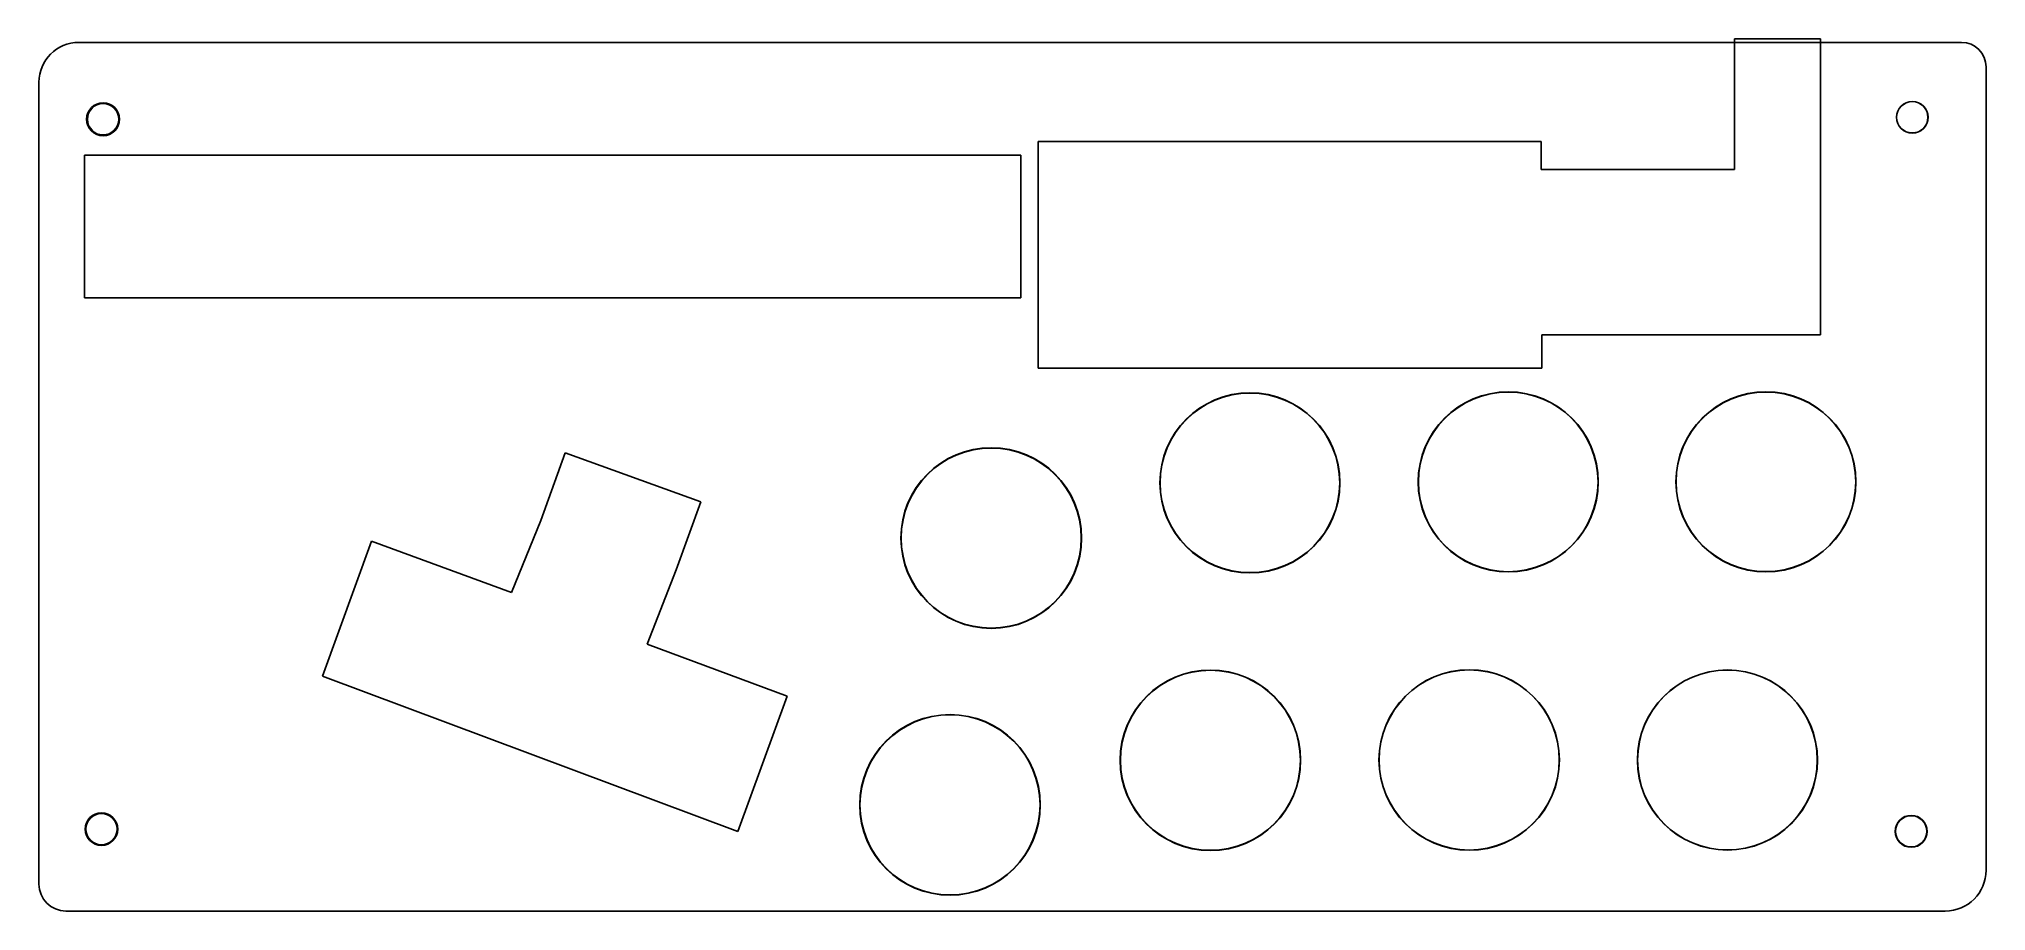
# Model space of a CAD drawing. Header units: millimetres. Extents: x -2 to 247, y -100 to 11.
import ezdxf

# ---------------------------------------------------------------- set-up
doc = ezdxf.new("R2010")
doc.units = ezdxf.units.MM
for name, color, linetype in [('Body', 7, 'CONTINUOUS'), ('Body001', 7, 'CONTINUOUS'), ('Body002', 7, 'CONTINUOUS'), ('Hole', 7, 'CONTINUOUS'), ('Hole001', 7, 'CONTINUOUS'), ('Hole002', 7, 'CONTINUOUS'), ('Hole003', 7, 'CONTINUOUS'), ('Hole004', 7, 'CONTINUOUS'), ('Pad', 7, 'CONTINUOUS'), ('Pad001', 7, 'CONTINUOUS'), ('Pad002', 7, 'CONTINUOUS'), ('Pocket', 7, 'CONTINUOUS'), ('Pocket001', 7, 'CONTINUOUS'), ('Pocket002', 7, 'CONTINUOUS'), ('Pocket004', 7, 'CONTINUOUS'), ('Pocket005', 7, 'CONTINUOUS'), ('Sketch', 7, 'CONTINUOUS'), ('Sketch001', 7, 'CONTINUOUS'), ('Sketch002', 7, 'CONTINUOUS'), ('Sketch003', 7, 'CONTINUOUS'), ('Sketch004', 7, 'CONTINUOUS'), ('Sketch005', 7, 'CONTINUOUS'), ('Sketch006', 7, 'CONTINUOUS'), ('Sketch007', 7, 'CONTINUOUS'), ('Sketch008', 7, 'CONTINUOUS'), ('Sketch009', 7, 'CONTINUOUS'), ('Sketch010', 7, 'CONTINUOUS'), ('Sketch012', 7, 'CONTINUOUS'), ('Sketch013', 7, 'CONTINUOUS')]:
    doc.layers.add(name, color=color, linetype=linetype)

msp = doc.modelspace()

# ---------------------------------------------------------------- linework, layer by layer
at = {"layer": 'Body'}
for p, q in [((2.94989, 10.7266), (2.94989, 10.7266, -5)), ((2.94989, 10.7266), (243.407, 10.7266)), ((2.94989, 10.7266, -5), (243.407, 10.7266, -5)), ((2.94989, 10.7266), (2.94989, 10.7266, -5)), ((2.94989, 10.7266), (243.407, 10.7266)), ((2.94989, 10.7266, -5), (243.407, 10.7266, -5)), ((243.407, 10.7266), (243.407, 10.7266, -5)), ((243.407, 10.7266), (243.407, 10.7266, -5)), ((246.552, 7.58096), (246.552, -94.9947)), ((246.552, 7.58096, -5), (246.552, -94.9947, -5)), ((246.552, 7.58096), (246.552, 7.58096, -5)), ((246.552, 7.58096), (246.552, 7.58096, -5)), ((246.552, 7.58096), (246.552, -94.9947)), ((246.552, 7.58096, -5), (246.552, -94.9947, -5)), ((-2.14326, 5.63346), (-2.14326, 5.63346, -5)), ((-2.14326, -96.7746), (-2.14326, 5.63346)), ((-2.14326, -96.7746, -5), (-2.14326, 5.63346, -5)), ((-2.14326, 5.63346), (-2.14326, 5.63346, -5)), ((-2.14326, -96.7746), (-2.14326, 5.63346)), ((-2.14326, -96.7746, -5), (-2.14326, 5.63346, -5)), ((8.04919, 0.90776), (8.04919, 0.90776, -5)), ((8.04919, 0.90776), (8.04919, 0.90776, -5)), ((239.133, 1.15289), (239.133, 1.15289, -5)), ((239.133, 1.15289), (239.133, 1.15289, -5)), ((7.84222, -89.7545), (7.84222, -89.7545, -5)), ((7.84222, -89.7545), (7.84222, -89.7545, -5)), ((238.989, -90.0368), (238.989, -90.0368, -5)), ((238.989, -90.0368), (238.989, -90.0368, -5)), ((-2.14326, -96.7746), (-2.14326, -96.7746, -5)), ((-2.14326, -96.7746), (-2.14326, -96.7746, -5)), ((246.552, -94.9947), (246.552, -94.9947, -5)), ((246.552, -94.9947), (246.552, -94.9947, -5)), ((1.30016, -100.218), (1.30016, -100.218, -5)), ((241.329, -100.218), (1.30016, -100.218)), ((241.329, -100.218, -5), (1.30016, -100.218, -5)), ((1.30016, -100.218), (1.30016, -100.218, -5)), ((241.329, -100.218), (1.30016, -100.218)), ((241.329, -100.218, -5), (1.30016, -100.218, -5)), ((241.329, -100.218), (241.329, -100.218, -5)), ((241.329, -100.218), (241.329, -100.218, -5))]:
    msp.add_line(p, q, dxfattribs=at)
for centre in [(6.04919, 0.90776), (6.04919, 0.90776), (6.04919, 0.90776), (6.04919, 0.90776), (237.133, 1.15289), (237.133, 1.15289), (237.133, 1.15289), (237.133, 1.15289), (5.84222, -89.7545), (5.84222, -89.7545), (5.84222, -89.7545), (5.84222, -89.7545), (236.989, -90.0368), (236.989, -90.0368), (236.989, -90.0368), (236.989, -90.0368)]:
    msp.add_circle(centre, 2, dxfattribs=at)
for centre, radius, start, end in [((2.94989, 5.63346), 5.09315, 90, 180), ((2.94989, 5.63346, -5), 5.09315, 90, 180), ((2.94989, 5.63346), 5.09315, 90, 180), ((2.94989, 5.63346, -5), 5.09315, 90, 180), ((243.407, 7.58096), 3.14564, 0, 90), ((243.407, 7.58096, -5), 3.14564, 0, 90), ((243.407, 7.58096), 3.14564, 0, 90), ((243.407, 7.58096, -5), 3.14564, 0, 90), ((1.30016, -96.7746), 3.44342, 180, -90), ((1.30016, -96.7746, -5), 3.44342, 180, -90), ((1.30016, -96.7746), 3.44342, 180, -90), ((1.30016, -96.7746, -5), 3.44342, 180, -90), ((241.329, -94.9947), 5.22335, -90, 0), ((241.329, -94.9947, -5), 5.22335, -90, 0), ((241.329, -94.9947), 5.22335, -90, 0), ((241.329, -94.9947, -5), 5.22335, -90, 0)]:
    msp.add_arc(centre, radius, start, end, dxfattribs=at)
at = {"layer": 'Body001'}
for p, q in [((2.94989, 10.7266), (2.94989, 10.7266, -5)), ((2.94989, 10.7266), (214.413, 10.7266)), ((2.94989, 10.7266, -5), (214.413, 10.7266, -5)), ((2.94989, 10.7266), (214.413, 10.7266)), ((2.94989, 10.7266, -5), (214.413, 10.7266, -5)), ((2.94989, 10.7266), (2.94989, 10.7266, -5)), ((214.413, -5.50359), (214.413, 10.7266)), ((214.413, -5.50359, -5), (214.413, 10.7266, -5)), ((214.413, 10.7266, -5), (214.413, 10.7266)), ((214.413, -5.50359), (214.413, 10.7266)), ((214.413, 10.7266, -5), (214.413, 10.7266)), ((214.413, -5.50359, -5), (214.413, 10.7266, -5)), ((225.416, 10.7266), (243.407, 10.7266)), ((225.416, -26.6359), (225.416, 10.7266)), ((225.416, 10.7266, -5), (243.407, 10.7266, -5)), ((225.416, -26.6359, -5), (225.416, 10.7266, -5)), ((225.416, 10.7266), (243.407, 10.7266)), ((225.416, 10.7266, -5), (243.407, 10.7266, -5)), ((225.416, 10.7266, -5), (225.416, 10.7266)), ((225.416, -26.6359), (225.416, 10.7266)), ((225.416, 10.7266, -5), (225.416, 10.7266)), ((225.416, -26.6359, -5), (225.416, 10.7266, -5)), ((243.407, 10.7266), (243.407, 10.7266, -5)), ((243.407, 10.7266), (243.407, 10.7266, -5)), ((246.552, 7.58096), (246.552, -94.9947)), ((246.552, 7.58096, -5), (246.552, -94.9947, -5)), ((246.552, 7.58096), (246.552, 7.58096, -5)), ((246.552, 7.58096), (246.552, -94.9947)), ((246.552, 7.58096, -5), (246.552, -94.9947, -5)), ((246.552, 7.58096), (246.552, 7.58096, -5)), ((-2.14326, 5.63346), (-2.14326, 5.63346, -5)), ((-2.14326, -96.7746), (-2.14326, 5.63346)), ((-2.14326, -96.7746, -5), (-2.14326, 5.63346, -5)), ((-2.14326, 5.63346), (-2.14326, 5.63346, -5)), ((-2.14326, -96.7746), (-2.14326, 5.63346)), ((-2.14326, -96.7746, -5), (-2.14326, 5.63346, -5)), ((8.04919, 0.90776), (8.04919, 0.90776, -5)), ((8.04919, 0.90776), (8.04919, 0.90776, -5)), ((239.133, 1.15289), (239.133, 1.15289, -5)), ((239.133, 1.15289), (239.133, 1.15289, -5)), ((125.466, -1.95564), (189.745, -1.95564)), ((125.466, -30.8719), (125.466, -1.95564)), ((125.466, -1.95564, -5), (189.745, -1.95564, -5)), ((125.466, -30.8719, -5), (125.466, -1.95564, -5)), ((125.466, -1.95564), (189.745, -1.95564)), ((125.466, -1.95564, -5), (189.745, -1.95564, -5)), ((125.466, -1.95564), (125.466, -1.95564, -5)), ((125.466, -30.8719), (125.466, -1.95564)), ((125.466, -1.95564), (125.466, -1.95564, -5)), ((125.466, -30.8719, -5), (125.466, -1.95564, -5)), ((189.745, -1.95564), (189.745, -5.50359)), ((189.745, -1.95564, -5), (189.745, -5.50359, -5)), ((189.745, -1.95564), (189.745, -5.50359)), ((189.745, -1.95564, -5), (189.745, -5.50359, -5)), ((189.745, -1.95564), (189.745, -1.95564, -5)), ((189.745, -1.95564), (189.745, -1.95564, -5)), ((3.6778, -21.8796), (3.6778, -3.67118)), ((3.6778, -3.67118), (123.261, -3.67118)), ((3.6778, -21.8796, -5), (3.6778, -3.67118, -5)), ((3.6778, -3.67118, -5), (123.261, -3.67118, -5)), ((3.6778, -21.8796), (3.6778, -3.67118)), ((3.6778, -3.67118), (3.6778, -3.67118, -5)), ((3.6778, -21.8796, -5), (3.6778, -3.67118, -5)), ((3.6778, -3.67118), (123.261, -3.67118)), ((3.6778, -3.67118, -5), (123.261, -3.67118, -5)), ((3.6778, -3.67118), (3.6778, -3.67118, -5)), ((123.261, -3.67118), (123.261, -21.8796)), ((123.261, -3.67118, -5), (123.261, -21.8796, -5)), ((123.261, -3.67118), (123.261, -3.67118, -5)), ((123.261, -3.67118), (123.261, -21.8796)), ((123.261, -3.67118, -5), (123.261, -21.8796, -5)), ((123.261, -3.67118), (123.261, -3.67118, -5)), ((189.745, -5.50359), (214.413, -5.50359)), ((189.745, -5.50359, -5), (214.413, -5.50359, -5)), ((189.745, -5.50359), (214.413, -5.50359)), ((189.745, -5.50359, -5), (214.413, -5.50359, -5)), ((189.745, -5.50359), (189.745, -5.50359, -5)), ((189.745, -5.50359), (189.745, -5.50359, -5)), ((214.413, -5.50359), (214.413, -5.50359, -5)), ((214.413, -5.50359), (214.413, -5.50359, -5)), ((123.261, -21.8796), (3.6778, -21.8796)), ((123.261, -21.8796, -5), (3.6778, -21.8796, -5)), ((3.6778, -21.8796), (3.6778, -21.8796, -5)), ((123.261, -21.8796), (3.6778, -21.8796)), ((3.6778, -21.8796), (3.6778, -21.8796, -5)), ((123.261, -21.8796, -5), (3.6778, -21.8796, -5)), ((123.261, -21.8796), (123.261, -21.8796, -5)), ((123.261, -21.8796), (123.261, -21.8796, -5)), ((189.806, -26.6359), (225.416, -26.6359)), ((189.806, -30.8719), (189.806, -26.6359)), ((189.806, -26.6359, -5), (225.416, -26.6359, -5)), ((189.806, -30.8719, -5), (189.806, -26.6359, -5)), ((189.806, -26.6359), (225.416, -26.6359)), ((189.806, -26.6359, -5), (225.416, -26.6359, -5)), ((189.806, -26.6359), (189.806, -26.6359, -5)), ((189.806, -30.8719), (189.806, -26.6359)), ((189.806, -26.6359), (189.806, -26.6359, -5)), ((189.806, -30.8719, -5), (189.806, -26.6359, -5)), ((225.416, -26.6359), (225.416, -26.6359, -5)), ((225.416, -26.6359), (225.416, -26.6359, -5)), ((189.806, -30.8719), (125.466, -30.8719)), ((189.806, -30.8719, -5), (125.466, -30.8719, -5)), ((125.466, -30.8719), (125.466, -30.8719, -5)), ((189.806, -30.8719), (125.466, -30.8719)), ((125.466, -30.8719), (125.466, -30.8719, -5)), ((189.806, -30.8719, -5), (125.466, -30.8719, -5)), ((189.806, -30.8719), (189.806, -30.8719, -5)), ((189.806, -30.8719), (189.806, -30.8719, -5)), ((61.9544, -50.3226), (65.087, -41.7096)), ((61.9544, -50.3226, -5), (65.087, -41.7096, -5)), ((61.9544, -50.3226), (65.087, -41.7096)), ((61.9544, -50.3226, -5), (65.087, -41.7096, -5)), ((65.087, -41.7096), (82.411, -47.9487)), ((65.087, -41.7096, -5), (82.411, -47.9487, -5)), ((65.087, -41.7096), (82.411, -47.9487)), ((65.087, -41.7096, -5), (82.411, -47.9487, -5)), ((65.087, -41.7096), (65.087, -41.7096, -5)), ((65.087, -41.7096), (65.087, -41.7096, -5)), ((164.03, -45.5313), (164.03, -45.5313, -5)), ((164.03, -45.5313), (164.03, -45.5313, -5)), ((197.021, -45.4089), (197.021, -45.4089, -5)), ((197.021, -45.4089), (197.021, -45.4089, -5)), ((229.939, -45.401), (229.939, -45.401, -5)), ((229.939, -45.401), (229.939, -45.401, -5)), ((79.2356, -56.6277), (82.411, -47.9487)), ((79.2356, -56.6277, -5), (82.411, -47.9487, -5)), ((79.2356, -56.6277), (82.411, -47.9487)), ((79.2356, -56.6277, -5), (82.411, -47.9487, -5)), ((82.411, -47.9487), (82.411, -47.9487, -5)), ((82.411, -47.9487), (82.411, -47.9487, -5)), ((61.9544, -50.3226), (58.2197, -59.5375)), ((61.9544, -50.3226, -5), (58.2197, -59.5375, -5)), ((61.9544, -50.3226), (58.2197, -59.5375)), ((61.9544, -50.3226, -5), (58.2197, -59.5375, -5)), ((61.9544, -50.3226), (61.9544, -50.3226, -5)), ((61.9544, -50.3226), (61.9544, -50.3226, -5)), ((40.3474, -52.975), (34.0657, -70.232)), ((40.3474, -52.975, -5), (34.0657, -70.232, -5)), ((40.3474, -52.975), (34.0657, -70.232)), ((40.3474, -52.975, -5), (34.0657, -70.232, -5)), ((40.3474, -52.975), (58.2197, -59.5375)), ((40.3474, -52.975, -5), (58.2197, -59.5375, -5)), ((40.3474, -52.975), (58.2197, -59.5375)), ((40.3474, -52.975, -5), (58.2197, -59.5375, -5)), ((40.3474, -52.975), (40.3474, -52.975, -5)), ((40.3474, -52.975), (40.3474, -52.975, -5)), ((130.988, -52.5802), (130.988, -52.5802, -5)), ((130.988, -52.5802), (130.988, -52.5802, -5)), ((79.2356, -56.6277), (75.5554, -66.136)), ((79.2356, -56.6277, -5), (75.5554, -66.136, -5)), ((79.2356, -56.6277), (75.5554, -66.136)), ((79.2356, -56.6277, -5), (75.5554, -66.136, -5)), ((79.2356, -56.6277), (79.2356, -56.6277, -5)), ((79.2356, -56.6277), (79.2356, -56.6277, -5)), ((58.2197, -59.5375), (58.2197, -59.5375, -5)), ((58.2197, -59.5375), (58.2197, -59.5375, -5)), ((75.5554, -66.136), (93.4166, -72.7756)), ((75.5554, -66.136, -5), (93.4166, -72.7756, -5)), ((75.5554, -66.136), (93.4166, -72.7756)), ((75.5554, -66.136, -5), (93.4166, -72.7756, -5)), ((75.5554, -66.136), (75.5554, -66.136, -5)), ((75.5554, -66.136), (75.5554, -66.136, -5)), ((34.0657, -70.232), (87.1238, -90.0486)), ((34.0657, -70.232, -5), (87.1238, -90.0486, -5)), ((34.0657, -70.232), (34.0657, -70.232, -5)), ((34.0657, -70.232), (87.1238, -90.0486)), ((34.0657, -70.232, -5), (87.1238, -90.0486, -5)), ((34.0657, -70.232), (34.0657, -70.232, -5)), ((93.4166, -72.7756), (87.1238, -90.0486)), ((93.4166, -72.7756, -5), (87.1238, -90.0486, -5)), ((93.4166, -72.7756), (87.1238, -90.0486)), ((93.4166, -72.7756, -5), (87.1238, -90.0486, -5)), ((93.4166, -72.7756), (93.4166, -72.7756, -5)), ((93.4166, -72.7756), (93.4166, -72.7756, -5)), ((158.98, -80.9628), (158.98, -80.9628, -5)), ((158.98, -80.9628), (158.98, -80.9628, -5)), ((192.037, -80.9206), (192.037, -80.9206, -5)), ((192.037, -80.9206), (192.037, -80.9206, -5)), ((225.022, -80.9288), (225.022, -80.9288, -5)), ((225.022, -80.9288), (225.022, -80.9288, -5)), ((125.723, -86.6552), (125.723, -86.6552, -5)), ((125.723, -86.6552), (125.723, -86.6552, -5)), ((7.84222, -89.7545), (7.84222, -89.7545, -5)), ((7.84222, -89.7545), (7.84222, -89.7545, -5)), ((87.1238, -90.0486), (87.1238, -90.0486, -5)), ((87.1238, -90.0486), (87.1238, -90.0486, -5)), ((238.989, -90.0368), (238.989, -90.0368, -5)), ((238.989, -90.0368), (238.989, -90.0368, -5)), ((-2.14326, -96.7746), (-2.14326, -96.7746, -5)), ((-2.14326, -96.7746), (-2.14326, -96.7746, -5)), ((246.552, -94.9947), (246.552, -94.9947, -5)), ((246.552, -94.9947), (246.552, -94.9947, -5)), ((1.30016, -100.218), (1.30016, -100.218, -5)), ((241.329, -100.218), (1.30016, -100.218)), ((241.329, -100.218, -5), (1.30016, -100.218, -5)), ((1.30016, -100.218), (1.30016, -100.218, -5)), ((241.329, -100.218), (1.30016, -100.218)), ((241.329, -100.218, -5), (1.30016, -100.218, -5)), ((241.329, -100.218), (241.329, -100.218, -5)), ((241.329, -100.218), (241.329, -100.218, -5))]:
    msp.add_line(p, q, dxfattribs=at)
for centre, radius in [((6.04919, 0.90776), 2), ((6.04919, 0.90776), 2), ((6.04919, 0.90776), 2), ((6.04919, 0.90776), 2), ((237.133, 1.15289), 2), ((237.133, 1.15289), 2), ((237.133, 1.15289), 2), ((237.133, 1.15289), 2), ((152.53, -45.5313), 11.5), ((152.53, -45.5313), 11.5), ((152.53, -45.5313), 11.5), ((152.53, -45.5313), 11.5), ((185.521, -45.4089), 11.5), ((185.521, -45.4089), 11.5), ((185.521, -45.4089), 11.5), ((185.521, -45.4089), 11.5), ((218.439, -45.401), 11.5), ((218.439, -45.401), 11.5), ((218.439, -45.401), 11.5), ((218.439, -45.401), 11.5), ((119.488, -52.5802), 11.5), ((119.488, -52.5802), 11.5), ((119.488, -52.5802), 11.5), ((119.488, -52.5802), 11.5), ((147.48, -80.9628), 11.5), ((147.48, -80.9628), 11.5), ((147.48, -80.9628), 11.5), ((147.48, -80.9628), 11.5), ((180.537, -80.9206), 11.5), ((180.537, -80.9206), 11.5), ((180.537, -80.9206), 11.5), ((180.537, -80.9206), 11.5), ((213.522, -80.9288), 11.5), ((213.522, -80.9288), 11.5), ((213.522, -80.9288), 11.5), ((213.522, -80.9288), 11.5), ((114.223, -86.6552), 11.5), ((114.223, -86.6552), 11.5), ((114.223, -86.6552), 11.5), ((114.223, -86.6552), 11.5), ((5.84222, -89.7545), 2), ((5.84222, -89.7545), 2), ((5.84222, -89.7545), 2), ((5.84222, -89.7545), 2), ((236.989, -90.0368), 2), ((236.989, -90.0368), 2), ((236.989, -90.0368), 2), ((236.989, -90.0368), 2)]:
    msp.add_circle(centre, radius, dxfattribs=at)
for centre, radius, start, end in [((2.94989, 5.63346), 5.09315, 90, 180), ((2.94989, 5.63346, -5), 5.09315, 90, 180), ((2.94989, 5.63346), 5.09315, 90, 180), ((2.94989, 5.63346, -5), 5.09315, 90, 180), ((243.407, 7.58096), 3.14564, 0, 90), ((243.407, 7.58096, -5), 3.14564, 0, 90), ((243.407, 7.58096), 3.14564, 0, 90), ((243.407, 7.58096, -5), 3.14564, 0, 90), ((1.30016, -96.7746), 3.44342, 180, -90), ((1.30016, -96.7746, -5), 3.44342, 180, -90), ((1.30016, -96.7746), 3.44342, 180, -90), ((1.30016, -96.7746, -5), 3.44342, 180, -90), ((241.329, -94.9947), 5.22335, -90, 0), ((241.329, -94.9947, -5), 5.22335, -90, 0), ((241.329, -94.9947), 5.22335, -90, 0), ((241.329, -94.9947, -5), 5.22335, -90, 0)]:
    msp.add_arc(centre, radius, start, end, dxfattribs=at)
at = {"layer": 'Body002'}
for p, q in [((2.94989, 10.7266), (2.94989, 10.7266, -5)), ((2.94989, 10.7266), (243.407, 10.7266)), ((2.94989, 10.7266, -5), (243.407, 10.7266, -5)), ((2.94989, 10.7266), (2.94989, 10.7266, -5)), ((2.94989, 10.7266), (243.407, 10.7266)), ((2.94989, 10.7266, -5), (243.407, 10.7266, -5)), ((243.407, 10.7266), (243.407, 10.7266, -5)), ((243.407, 10.7266), (243.407, 10.7266, -5)), ((246.552, 7.58096), (246.552, -94.9947)), ((246.552, 7.58096, -5), (246.552, -94.9947, -5)), ((246.552, 7.58096), (246.552, 7.58096, -5)), ((246.552, 7.58096), (246.552, 7.58096, -5)), ((246.552, 7.58096), (246.552, -94.9947)), ((246.552, 7.58096, -5), (246.552, -94.9947, -5)), ((-2.14326, 5.63346), (-2.14326, 5.63346, -5)), ((-2.14326, -96.7746), (-2.14326, 5.63346)), ((-2.14326, -96.7746, -5), (-2.14326, 5.63346, -5)), ((-2.14326, 5.63346), (-2.14326, 5.63346, -5)), ((-2.14326, -96.7746), (-2.14326, 5.63346)), ((-2.14326, -96.7746, -5), (-2.14326, 5.63346, -5)), ((8.04919, 0.90776), (8.04919, 0.90776, -5)), ((8.04919, 0.90776), (8.04919, 0.90776, -5)), ((239.133, 1.15289), (239.133, 1.15289, -5)), ((239.133, 1.15289), (239.133, 1.15289, -5)), ((3.6778, -21.8796), (3.6778, -3.67118)), ((3.6778, -3.67118), (123.261, -3.67118)), ((3.6778, -21.8796, -5), (3.6778, -3.67118, -5)), ((3.6778, -3.67118, -5), (123.261, -3.67118, -5)), ((3.6778, -21.8796), (3.6778, -3.67118)), ((3.6778, -3.67118), (3.6778, -3.67118, -5)), ((3.6778, -21.8796, -5), (3.6778, -3.67118, -5)), ((3.6778, -3.67118), (123.261, -3.67118)), ((3.6778, -3.67118, -5), (123.261, -3.67118, -5)), ((3.6778, -3.67118), (3.6778, -3.67118, -5)), ((123.261, -3.67118), (123.261, -21.8796)), ((123.261, -3.67118, -5), (123.261, -21.8796, -5)), ((123.261, -3.67118), (123.261, -3.67118, -5)), ((123.261, -3.67118), (123.261, -21.8796)), ((123.261, -3.67118, -5), (123.261, -21.8796, -5)), ((123.261, -3.67118), (123.261, -3.67118, -5)), ((123.261, -21.8796), (3.6778, -21.8796)), ((123.261, -21.8796, -5), (3.6778, -21.8796, -5)), ((3.6778, -21.8796), (3.6778, -21.8796, -5)), ((123.261, -21.8796), (3.6778, -21.8796)), ((3.6778, -21.8796), (3.6778, -21.8796, -5)), ((123.261, -21.8796, -5), (3.6778, -21.8796, -5)), ((123.261, -21.8796), (123.261, -21.8796, -5)), ((123.261, -21.8796), (123.261, -21.8796, -5)), ((61.9544, -50.3226), (65.087, -41.7096)), ((61.9544, -50.3226, -5), (65.087, -41.7096, -5)), ((61.9544, -50.3226), (65.087, -41.7096)), ((61.9544, -50.3226, -5), (65.087, -41.7096, -5)), ((65.087, -41.7096), (82.411, -47.9487)), ((65.087, -41.7096, -5), (82.411, -47.9487, -5)), ((65.087, -41.7096), (82.411, -47.9487)), ((65.087, -41.7096, -5), (82.411, -47.9487, -5)), ((65.087, -41.7096), (65.087, -41.7096, -5)), ((65.087, -41.7096), (65.087, -41.7096, -5)), ((164.03, -45.5313), (164.03, -45.5313, -5)), ((164.03, -45.5313), (164.03, -45.5313, -5)), ((197.021, -45.4089), (197.021, -45.4089, -5)), ((197.021, -45.4089), (197.021, -45.4089, -5)), ((229.939, -45.401), (229.939, -45.401, -5)), ((229.939, -45.401), (229.939, -45.401, -5)), ((79.2356, -56.6277), (82.411, -47.9487)), ((79.2356, -56.6277, -5), (82.411, -47.9487, -5)), ((79.2356, -56.6277), (82.411, -47.9487)), ((79.2356, -56.6277, -5), (82.411, -47.9487, -5)), ((82.411, -47.9487), (82.411, -47.9487, -5)), ((82.411, -47.9487), (82.411, -47.9487, -5)), ((61.9544, -50.3226), (58.2197, -59.5375)), ((61.9544, -50.3226, -5), (58.2197, -59.5375, -5)), ((61.9544, -50.3226), (58.2197, -59.5375)), ((61.9544, -50.3226, -5), (58.2197, -59.5375, -5)), ((61.9544, -50.3226), (61.9544, -50.3226, -5)), ((61.9544, -50.3226), (61.9544, -50.3226, -5)), ((40.3474, -52.975), (34.0657, -70.232)), ((40.3474, -52.975, -5), (34.0657, -70.232, -5)), ((40.3474, -52.975), (34.0657, -70.232)), ((40.3474, -52.975, -5), (34.0657, -70.232, -5)), ((40.3474, -52.975), (58.2197, -59.5375)), ((40.3474, -52.975, -5), (58.2197, -59.5375, -5)), ((40.3474, -52.975), (58.2197, -59.5375)), ((40.3474, -52.975, -5), (58.2197, -59.5375, -5)), ((40.3474, -52.975), (40.3474, -52.975, -5)), ((40.3474, -52.975), (40.3474, -52.975, -5)), ((130.988, -52.5802), (130.988, -52.5802, -5)), ((130.988, -52.5802), (130.988, -52.5802, -5)), ((79.2356, -56.6277), (75.5554, -66.136)), ((79.2356, -56.6277, -5), (75.5554, -66.136, -5)), ((79.2356, -56.6277), (75.5554, -66.136)), ((79.2356, -56.6277, -5), (75.5554, -66.136, -5)), ((79.2356, -56.6277), (79.2356, -56.6277, -5)), ((79.2356, -56.6277), (79.2356, -56.6277, -5)), ((58.2197, -59.5375), (58.2197, -59.5375, -5)), ((58.2197, -59.5375), (58.2197, -59.5375, -5)), ((75.5554, -66.136), (93.4166, -72.7756)), ((75.5554, -66.136, -5), (93.4166, -72.7756, -5)), ((75.5554, -66.136), (93.4166, -72.7756)), ((75.5554, -66.136, -5), (93.4166, -72.7756, -5)), ((75.5554, -66.136), (75.5554, -66.136, -5)), ((75.5554, -66.136), (75.5554, -66.136, -5)), ((34.0657, -70.232), (87.1238, -90.0486)), ((34.0657, -70.232, -5), (87.1238, -90.0486, -5)), ((34.0657, -70.232), (34.0657, -70.232, -5)), ((34.0657, -70.232), (87.1238, -90.0486)), ((34.0657, -70.232, -5), (87.1238, -90.0486, -5)), ((34.0657, -70.232), (34.0657, -70.232, -5)), ((93.4166, -72.7756), (87.1238, -90.0486)), ((93.4166, -72.7756, -5), (87.1238, -90.0486, -5)), ((93.4166, -72.7756), (87.1238, -90.0486)), ((93.4166, -72.7756, -5), (87.1238, -90.0486, -5)), ((93.4166, -72.7756), (93.4166, -72.7756, -5)), ((93.4166, -72.7756), (93.4166, -72.7756, -5)), ((158.98, -80.9628), (158.98, -80.9628, -5)), ((158.98, -80.9628), (158.98, -80.9628, -5)), ((192.037, -80.9206), (192.037, -80.9206, -5)), ((192.037, -80.9206), (192.037, -80.9206, -5)), ((225.022, -80.9288), (225.022, -80.9288, -5)), ((225.022, -80.9288), (225.022, -80.9288, -5)), ((125.723, -86.6552), (125.723, -86.6552, -5)), ((125.723, -86.6552), (125.723, -86.6552, -5)), ((7.84222, -89.7545), (7.84222, -89.7545, -5)), ((7.84222, -89.7545), (7.84222, -89.7545, -5)), ((87.1238, -90.0486), (87.1238, -90.0486, -5)), ((87.1238, -90.0486), (87.1238, -90.0486, -5)), ((238.989, -90.0368), (238.989, -90.0368, -5)), ((238.989, -90.0368), (238.989, -90.0368, -5)), ((-2.14326, -96.7746), (-2.14326, -96.7746, -5)), ((-2.14326, -96.7746), (-2.14326, -96.7746, -5)), ((246.552, -94.9947), (246.552, -94.9947, -5)), ((246.552, -94.9947), (246.552, -94.9947, -5)), ((1.30016, -100.218), (1.30016, -100.218, -5)), ((241.329, -100.218), (1.30016, -100.218)), ((241.329, -100.218, -5), (1.30016, -100.218, -5)), ((1.30016, -100.218), (1.30016, -100.218, -5)), ((241.329, -100.218), (1.30016, -100.218)), ((241.329, -100.218, -5), (1.30016, -100.218, -5)), ((241.329, -100.218), (241.329, -100.218, -5)), ((241.329, -100.218), (241.329, -100.218, -5))]:
    msp.add_line(p, q, dxfattribs=at)
for centre, radius in [((6.04919, 0.90776), 2), ((6.04919, 0.90776), 2), ((6.04919, 0.90776), 2), ((6.04919, 0.90776), 2), ((237.133, 1.15289), 2), ((237.133, 1.15289), 2), ((237.133, 1.15289), 2), ((237.133, 1.15289), 2), ((152.53, -45.5313), 11.5), ((152.53, -45.5313), 11.5), ((152.53, -45.5313), 11.5), ((152.53, -45.5313), 11.5), ((185.521, -45.4089), 11.5), ((185.521, -45.4089), 11.5), ((185.521, -45.4089), 11.5), ((185.521, -45.4089), 11.5), ((218.439, -45.401), 11.5), ((218.439, -45.401), 11.5), ((218.439, -45.401), 11.5), ((218.439, -45.401), 11.5), ((119.488, -52.5802), 11.5), ((119.488, -52.5802), 11.5), ((119.488, -52.5802), 11.5), ((119.488, -52.5802), 11.5), ((147.48, -80.9628), 11.5), ((147.48, -80.9628), 11.5), ((147.48, -80.9628), 11.5), ((147.48, -80.9628), 11.5), ((180.537, -80.9206), 11.5), ((180.537, -80.9206), 11.5), ((180.537, -80.9206), 11.5), ((180.537, -80.9206), 11.5), ((213.522, -80.9288), 11.5), ((213.522, -80.9288), 11.5), ((213.522, -80.9288), 11.5), ((213.522, -80.9288), 11.5), ((114.223, -86.6552), 11.5), ((114.223, -86.6552), 11.5), ((114.223, -86.6552), 11.5), ((114.223, -86.6552), 11.5), ((5.84222, -89.7545), 2), ((5.84222, -89.7545), 2), ((5.84222, -89.7545), 2), ((5.84222, -89.7545), 2), ((236.989, -90.0368), 2), ((236.989, -90.0368), 2), ((236.989, -90.0368), 2), ((236.989, -90.0368), 2)]:
    msp.add_circle(centre, radius, dxfattribs=at)
for centre, radius, start, end in [((2.94989, 5.63346), 5.09315, 90, 180), ((2.94989, 5.63346, -5), 5.09315, 90, 180), ((2.94989, 5.63346), 5.09315, 90, 180), ((2.94989, 5.63346, -5), 5.09315, 90, 180), ((243.407, 7.58096), 3.14564, 0, 90), ((243.407, 7.58096, -5), 3.14564, 0, 90), ((243.407, 7.58096), 3.14564, 0, 90), ((243.407, 7.58096, -5), 3.14564, 0, 90), ((1.30016, -96.7746), 3.44342, 180, -90), ((1.30016, -96.7746, -5), 3.44342, 180, -90), ((1.30016, -96.7746), 3.44342, 180, -90), ((1.30016, -96.7746, -5), 3.44342, 180, -90), ((241.329, -94.9947), 5.22335, -90, 0), ((241.329, -94.9947, -5), 5.22335, -90, 0), ((241.329, -94.9947), 5.22335, -90, 0), ((241.329, -94.9947, -5), 5.22335, -90, 0)]:
    msp.add_arc(centre, radius, start, end, dxfattribs=at)
at = {"layer": 'Hole'}
for p, q in [((2.94989, 10.7266), (2.94989, 10.7266, -5)), ((2.94989, 10.7266), (243.407, 10.7266)), ((2.94989, 10.7266, -5), (243.407, 10.7266, -5)), ((2.94989, 10.7266), (2.94989, 10.7266, -5)), ((2.94989, 10.7266), (243.407, 10.7266)), ((2.94989, 10.7266, -5), (243.407, 10.7266, -5)), ((243.407, 10.7266), (243.407, 10.7266, -5)), ((243.407, 10.7266), (243.407, 10.7266, -5)), ((246.552, 7.58096), (246.552, -94.9947)), ((246.552, 7.58096, -5), (246.552, -94.9947, -5)), ((246.552, 7.58096), (246.552, 7.58096, -5)), ((246.552, 7.58096), (246.552, 7.58096, -5)), ((246.552, 7.58096), (246.552, -94.9947)), ((246.552, 7.58096, -5), (246.552, -94.9947, -5)), ((-2.14326, 5.63346), (-2.14326, 5.63346, -5)), ((-2.14326, -96.7746), (-2.14326, 5.63346)), ((-2.14326, -96.7746, -5), (-2.14326, 5.63346, -5)), ((-2.14326, 5.63346), (-2.14326, 5.63346, -5)), ((-2.14326, -96.7746), (-2.14326, 5.63346)), ((-2.14326, -96.7746, -5), (-2.14326, 5.63346, -5)), ((8.04919, 0.90776), (8.04919, 0.90776, -5)), ((8.04919, 0.90776), (8.04919, 0.90776, -5)), ((239.133, 1.15289), (239.133, 1.15289, -5)), ((239.133, 1.15289), (239.133, 1.15289, -5)), ((7.84222, -89.7545), (7.84222, -89.7545, -5)), ((7.84222, -89.7545), (7.84222, -89.7545, -5)), ((238.989, -90.0368), (238.989, -90.0368, -5)), ((238.989, -90.0368), (238.989, -90.0368, -5)), ((-2.14326, -96.7746), (-2.14326, -96.7746, -5)), ((-2.14326, -96.7746), (-2.14326, -96.7746, -5)), ((246.552, -94.9947), (246.552, -94.9947, -5)), ((246.552, -94.9947), (246.552, -94.9947, -5)), ((1.30016, -100.218), (1.30016, -100.218, -5)), ((241.329, -100.218), (1.30016, -100.218)), ((241.329, -100.218, -5), (1.30016, -100.218, -5)), ((1.30016, -100.218), (1.30016, -100.218, -5)), ((241.329, -100.218), (1.30016, -100.218)), ((241.329, -100.218, -5), (1.30016, -100.218, -5)), ((241.329, -100.218), (241.329, -100.218, -5)), ((241.329, -100.218), (241.329, -100.218, -5))]:
    msp.add_line(p, q, dxfattribs=at)
for centre in [(6.04919, 0.90776), (6.04919, 0.90776), (6.04919, 0.90776), (6.04919, 0.90776), (237.133, 1.15289), (237.133, 1.15289), (237.133, 1.15289), (237.133, 1.15289), (5.84222, -89.7545), (5.84222, -89.7545), (5.84222, -89.7545), (5.84222, -89.7545), (236.989, -90.0368), (236.989, -90.0368), (236.989, -90.0368), (236.989, -90.0368)]:
    msp.add_circle(centre, 2, dxfattribs=at)
for centre, radius, start, end in [((2.94989, 5.63346), 5.09315, 90, 180), ((2.94989, 5.63346, -5), 5.09315, 90, 180), ((2.94989, 5.63346), 5.09315, 90, 180), ((2.94989, 5.63346, -5), 5.09315, 90, 180), ((243.407, 7.58096), 3.14564, 0, 90), ((243.407, 7.58096, -5), 3.14564, 0, 90), ((243.407, 7.58096), 3.14564, 0, 90), ((243.407, 7.58096, -5), 3.14564, 0, 90), ((1.30016, -96.7746), 3.44342, 180, -90), ((1.30016, -96.7746, -5), 3.44342, 180, -90), ((1.30016, -96.7746), 3.44342, 180, -90), ((1.30016, -96.7746, -5), 3.44342, 180, -90), ((241.329, -94.9947), 5.22335, -90, 0), ((241.329, -94.9947, -5), 5.22335, -90, 0), ((241.329, -94.9947), 5.22335, -90, 0), ((241.329, -94.9947, -5), 5.22335, -90, 0)]:
    msp.add_arc(centre, radius, start, end, dxfattribs=at)
at = {"layer": 'Hole001'}
for p, q in [((2.94989, 10.7266), (2.94989, 10.7266, -5)), ((2.94989, 10.7266), (243.407, 10.7266)), ((2.94989, 10.7266, -5), (243.407, 10.7266, -5)), ((2.94989, 10.7266), (2.94989, 10.7266, -5)), ((2.94989, 10.7266), (243.407, 10.7266)), ((2.94989, 10.7266, -5), (243.407, 10.7266, -5)), ((243.407, 10.7266), (243.407, 10.7266, -5)), ((243.407, 10.7266), (243.407, 10.7266, -5)), ((246.552, 7.58096), (246.552, -94.9947)), ((246.552, 7.58096, -5), (246.552, -94.9947, -5)), ((246.552, 7.58096), (246.552, 7.58096, -5)), ((246.552, 7.58096), (246.552, 7.58096, -5)), ((246.552, 7.58096), (246.552, -94.9947)), ((246.552, 7.58096, -5), (246.552, -94.9947, -5)), ((-2.14326, 5.63346), (-2.14326, 5.63346, -5)), ((-2.14326, -96.7746), (-2.14326, 5.63346)), ((-2.14326, -96.7746, -5), (-2.14326, 5.63346, -5)), ((-2.14326, 5.63346), (-2.14326, 5.63346, -5)), ((-2.14326, -96.7746), (-2.14326, 5.63346)), ((-2.14326, -96.7746, -5), (-2.14326, 5.63346, -5)), ((8.04919, 0.90776), (8.04919, 0.90776, -5)), ((8.04919, 0.90776), (8.04919, 0.90776, -5)), ((239.133, 1.15289), (239.133, 1.15289, -5)), ((239.133, 1.15289), (239.133, 1.15289, -5)), ((7.84222, -89.7545), (7.84222, -89.7545, -5)), ((7.84222, -89.7545), (7.84222, -89.7545, -5)), ((238.989, -90.0368), (238.989, -90.0368, -5)), ((238.989, -90.0368), (238.989, -90.0368, -5)), ((-2.14326, -96.7746), (-2.14326, -96.7746, -5)), ((-2.14326, -96.7746), (-2.14326, -96.7746, -5)), ((246.552, -94.9947), (246.552, -94.9947, -5)), ((246.552, -94.9947), (246.552, -94.9947, -5)), ((1.30016, -100.218), (1.30016, -100.218, -5)), ((241.329, -100.218), (1.30016, -100.218)), ((241.329, -100.218, -5), (1.30016, -100.218, -5)), ((1.30016, -100.218), (1.30016, -100.218, -5)), ((241.329, -100.218), (1.30016, -100.218)), ((241.329, -100.218, -5), (1.30016, -100.218, -5)), ((241.329, -100.218), (241.329, -100.218, -5)), ((241.329, -100.218), (241.329, -100.218, -5))]:
    msp.add_line(p, q, dxfattribs=at)
for centre in [(6.04919, 0.90776), (6.04919, 0.90776), (6.04919, 0.90776), (6.04919, 0.90776), (237.133, 1.15289), (237.133, 1.15289), (237.133, 1.15289), (237.133, 1.15289), (5.84222, -89.7545), (5.84222, -89.7545), (5.84222, -89.7545), (5.84222, -89.7545), (236.989, -90.0368), (236.989, -90.0368), (236.989, -90.0368), (236.989, -90.0368)]:
    msp.add_circle(centre, 2, dxfattribs=at)
for centre, radius, start, end in [((2.94989, 5.63346), 5.09315, 90, 180), ((2.94989, 5.63346, -5), 5.09315, 90, 180), ((2.94989, 5.63346), 5.09315, 90, 180), ((2.94989, 5.63346, -5), 5.09315, 90, 180), ((243.407, 7.58096), 3.14564, 0, 90), ((243.407, 7.58096, -5), 3.14564, 0, 90), ((243.407, 7.58096), 3.14564, 0, 90), ((243.407, 7.58096, -5), 3.14564, 0, 90), ((1.30016, -96.7746), 3.44342, 180, -90), ((1.30016, -96.7746, -5), 3.44342, 180, -90), ((1.30016, -96.7746), 3.44342, 180, -90), ((1.30016, -96.7746, -5), 3.44342, 180, -90), ((241.329, -94.9947), 5.22335, -90, 0), ((241.329, -94.9947, -5), 5.22335, -90, 0), ((241.329, -94.9947), 5.22335, -90, 0), ((241.329, -94.9947, -5), 5.22335, -90, 0)]:
    msp.add_arc(centre, radius, start, end, dxfattribs=at)
at = {"layer": 'Hole002'}
for p, q in [((2.94989, 10.7266), (2.94989, 10.7266, -5)), ((2.94989, 10.7266), (243.407, 10.7266)), ((2.94989, 10.7266, -5), (243.407, 10.7266, -5)), ((2.94989, 10.7266), (2.94989, 10.7266, -5)), ((2.94989, 10.7266), (243.407, 10.7266)), ((2.94989, 10.7266, -5), (243.407, 10.7266, -5)), ((243.407, 10.7266), (243.407, 10.7266, -5)), ((243.407, 10.7266), (243.407, 10.7266, -5)), ((246.552, 7.58096), (246.552, -94.9947)), ((246.552, 7.58096, -5), (246.552, -94.9947, -5)), ((246.552, 7.58096), (246.552, 7.58096, -5)), ((246.552, 7.58096), (246.552, 7.58096, -5)), ((246.552, 7.58096), (246.552, -94.9947)), ((246.552, 7.58096, -5), (246.552, -94.9947, -5)), ((-2.14326, 5.63346), (-2.14326, 5.63346, -5)), ((-2.14326, -96.7746), (-2.14326, 5.63346)), ((-2.14326, -96.7746, -5), (-2.14326, 5.63346, -5)), ((-2.14326, 5.63346), (-2.14326, 5.63346, -5)), ((-2.14326, -96.7746), (-2.14326, 5.63346)), ((-2.14326, -96.7746, -5), (-2.14326, 5.63346, -5)), ((8.04919, 0.90776), (8.04919, 0.90776, -5)), ((8.04919, 0.90776), (8.04919, 0.90776, -5)), ((239.133, 1.15289), (239.133, 1.15289, -5)), ((239.133, 1.15289), (239.133, 1.15289, -5)), ((164.03, -45.5313), (164.03, -45.5313, -5)), ((164.03, -45.5313), (164.03, -45.5313, -5)), ((197.021, -45.4089), (197.021, -45.4089, -5)), ((197.021, -45.4089), (197.021, -45.4089, -5)), ((229.939, -45.401), (229.939, -45.401, -5)), ((229.939, -45.401), (229.939, -45.401, -5)), ((130.988, -52.5802), (130.988, -52.5802, -5)), ((130.988, -52.5802), (130.988, -52.5802, -5)), ((158.98, -80.9628), (158.98, -80.9628, -5)), ((158.98, -80.9628), (158.98, -80.9628, -5)), ((192.037, -80.9206), (192.037, -80.9206, -5)), ((192.037, -80.9206), (192.037, -80.9206, -5)), ((225.022, -80.9288), (225.022, -80.9288, -5)), ((225.022, -80.9288), (225.022, -80.9288, -5)), ((125.723, -86.6552), (125.723, -86.6552, -5)), ((125.723, -86.6552), (125.723, -86.6552, -5)), ((7.84222, -89.7545), (7.84222, -89.7545, -5)), ((7.84222, -89.7545), (7.84222, -89.7545, -5)), ((238.989, -90.0368), (238.989, -90.0368, -5)), ((238.989, -90.0368), (238.989, -90.0368, -5)), ((-2.14326, -96.7746), (-2.14326, -96.7746, -5)), ((-2.14326, -96.7746), (-2.14326, -96.7746, -5)), ((246.552, -94.9947), (246.552, -94.9947, -5)), ((246.552, -94.9947), (246.552, -94.9947, -5)), ((1.30016, -100.218), (1.30016, -100.218, -5)), ((241.329, -100.218), (1.30016, -100.218)), ((241.329, -100.218, -5), (1.30016, -100.218, -5)), ((1.30016, -100.218), (1.30016, -100.218, -5)), ((241.329, -100.218), (1.30016, -100.218)), ((241.329, -100.218, -5), (1.30016, -100.218, -5)), ((241.329, -100.218), (241.329, -100.218, -5)), ((241.329, -100.218), (241.329, -100.218, -5))]:
    msp.add_line(p, q, dxfattribs=at)
for centre, radius in [((6.04919, 0.90776), 2), ((6.04919, 0.90776), 2), ((6.04919, 0.90776), 2), ((6.04919, 0.90776), 2), ((237.133, 1.15289), 2), ((237.133, 1.15289), 2), ((237.133, 1.15289), 2), ((237.133, 1.15289), 2), ((152.53, -45.5313), 11.5), ((152.53, -45.5313), 11.5), ((152.53, -45.5313), 11.5), ((152.53, -45.5313), 11.5), ((185.521, -45.4089), 11.5), ((185.521, -45.4089), 11.5), ((185.521, -45.4089), 11.5), ((185.521, -45.4089), 11.5), ((218.439, -45.401), 11.5), ((218.439, -45.401), 11.5), ((218.439, -45.401), 11.5), ((218.439, -45.401), 11.5), ((119.488, -52.5802), 11.5), ((119.488, -52.5802), 11.5), ((119.488, -52.5802), 11.5), ((119.488, -52.5802), 11.5), ((147.48, -80.9628), 11.5), ((147.48, -80.9628), 11.5), ((147.48, -80.9628), 11.5), ((147.48, -80.9628), 11.5), ((180.537, -80.9206), 11.5), ((180.537, -80.9206), 11.5), ((180.537, -80.9206), 11.5), ((180.537, -80.9206), 11.5), ((213.522, -80.9288), 11.5), ((213.522, -80.9288), 11.5), ((213.522, -80.9288), 11.5), ((213.522, -80.9288), 11.5), ((114.223, -86.6552), 11.5), ((114.223, -86.6552), 11.5), ((114.223, -86.6552), 11.5), ((114.223, -86.6552), 11.5), ((5.84222, -89.7545), 2), ((5.84222, -89.7545), 2), ((5.84222, -89.7545), 2), ((5.84222, -89.7545), 2), ((236.989, -90.0368), 2), ((236.989, -90.0368), 2), ((236.989, -90.0368), 2), ((236.989, -90.0368), 2)]:
    msp.add_circle(centre, radius, dxfattribs=at)
for centre, radius, start, end in [((2.94989, 5.63346), 5.09315, 90, 180), ((2.94989, 5.63346, -5), 5.09315, 90, 180), ((2.94989, 5.63346), 5.09315, 90, 180), ((2.94989, 5.63346, -5), 5.09315, 90, 180), ((243.407, 7.58096), 3.14564, 0, 90), ((243.407, 7.58096, -5), 3.14564, 0, 90), ((243.407, 7.58096), 3.14564, 0, 90), ((243.407, 7.58096, -5), 3.14564, 0, 90), ((1.30016, -96.7746), 3.44342, 180, -90), ((1.30016, -96.7746, -5), 3.44342, 180, -90), ((1.30016, -96.7746), 3.44342, 180, -90), ((1.30016, -96.7746, -5), 3.44342, 180, -90), ((241.329, -94.9947), 5.22335, -90, 0), ((241.329, -94.9947, -5), 5.22335, -90, 0), ((241.329, -94.9947), 5.22335, -90, 0), ((241.329, -94.9947, -5), 5.22335, -90, 0)]:
    msp.add_arc(centre, radius, start, end, dxfattribs=at)
at = {"layer": 'Hole003'}
for p, q in [((2.94989, 10.7266), (2.94989, 10.7266, -5)), ((2.94989, 10.7266), (243.407, 10.7266)), ((2.94989, 10.7266, -5), (243.407, 10.7266, -5)), ((2.94989, 10.7266), (2.94989, 10.7266, -5)), ((2.94989, 10.7266), (243.407, 10.7266)), ((2.94989, 10.7266, -5), (243.407, 10.7266, -5)), ((243.407, 10.7266), (243.407, 10.7266, -5)), ((243.407, 10.7266), (243.407, 10.7266, -5)), ((246.552, 7.58096), (246.552, -94.9947)), ((246.552, 7.58096, -5), (246.552, -94.9947, -5)), ((246.552, 7.58096), (246.552, 7.58096, -5)), ((246.552, 7.58096), (246.552, 7.58096, -5)), ((246.552, 7.58096), (246.552, -94.9947)), ((246.552, 7.58096, -5), (246.552, -94.9947, -5)), ((-2.14326, 5.63346), (-2.14326, 5.63346, -5)), ((-2.14326, -96.7746), (-2.14326, 5.63346)), ((-2.14326, -96.7746, -5), (-2.14326, 5.63346, -5)), ((-2.14326, 5.63346), (-2.14326, 5.63346, -5)), ((-2.14326, -96.7746), (-2.14326, 5.63346)), ((-2.14326, -96.7746, -5), (-2.14326, 5.63346, -5)), ((8.04919, 0.90776), (8.04919, 0.90776, -5)), ((8.04919, 0.90776), (8.04919, 0.90776, -5)), ((239.133, 1.15289), (239.133, 1.15289, -5)), ((239.133, 1.15289), (239.133, 1.15289, -5)), ((7.84222, -89.7545), (7.84222, -89.7545, -5)), ((7.84222, -89.7545), (7.84222, -89.7545, -5)), ((238.989, -90.0368), (238.989, -90.0368, -5)), ((238.989, -90.0368), (238.989, -90.0368, -5)), ((-2.14326, -96.7746), (-2.14326, -96.7746, -5)), ((-2.14326, -96.7746), (-2.14326, -96.7746, -5)), ((246.552, -94.9947), (246.552, -94.9947, -5)), ((246.552, -94.9947), (246.552, -94.9947, -5)), ((1.30016, -100.218), (1.30016, -100.218, -5)), ((241.329, -100.218), (1.30016, -100.218)), ((241.329, -100.218, -5), (1.30016, -100.218, -5)), ((1.30016, -100.218), (1.30016, -100.218, -5)), ((241.329, -100.218), (1.30016, -100.218)), ((241.329, -100.218, -5), (1.30016, -100.218, -5)), ((241.329, -100.218), (241.329, -100.218, -5)), ((241.329, -100.218), (241.329, -100.218, -5))]:
    msp.add_line(p, q, dxfattribs=at)
for centre in [(6.04919, 0.90776), (6.04919, 0.90776), (6.04919, 0.90776), (6.04919, 0.90776), (237.133, 1.15289), (237.133, 1.15289), (237.133, 1.15289), (237.133, 1.15289), (5.84222, -89.7545), (5.84222, -89.7545), (5.84222, -89.7545), (5.84222, -89.7545), (236.989, -90.0368), (236.989, -90.0368), (236.989, -90.0368), (236.989, -90.0368)]:
    msp.add_circle(centre, 2, dxfattribs=at)
for centre, radius, start, end in [((2.94989, 5.63346), 5.09315, 90, 180), ((2.94989, 5.63346, -5), 5.09315, 90, 180), ((2.94989, 5.63346), 5.09315, 90, 180), ((2.94989, 5.63346, -5), 5.09315, 90, 180), ((243.407, 7.58096), 3.14564, 0, 90), ((243.407, 7.58096, -5), 3.14564, 0, 90), ((243.407, 7.58096), 3.14564, 0, 90), ((243.407, 7.58096, -5), 3.14564, 0, 90), ((1.30016, -96.7746), 3.44342, 180, -90), ((1.30016, -96.7746, -5), 3.44342, 180, -90), ((1.30016, -96.7746), 3.44342, 180, -90), ((1.30016, -96.7746, -5), 3.44342, 180, -90), ((241.329, -94.9947), 5.22335, -90, 0), ((241.329, -94.9947, -5), 5.22335, -90, 0), ((241.329, -94.9947), 5.22335, -90, 0), ((241.329, -94.9947, -5), 5.22335, -90, 0)]:
    msp.add_arc(centre, radius, start, end, dxfattribs=at)
at = {"layer": 'Hole004'}
for p, q in [((2.94989, 10.7266), (2.94989, 10.7266, -5)), ((2.94989, 10.7266), (243.407, 10.7266)), ((2.94989, 10.7266, -5), (243.407, 10.7266, -5)), ((2.94989, 10.7266), (2.94989, 10.7266, -5)), ((2.94989, 10.7266), (243.407, 10.7266)), ((2.94989, 10.7266, -5), (243.407, 10.7266, -5)), ((243.407, 10.7266), (243.407, 10.7266, -5)), ((243.407, 10.7266), (243.407, 10.7266, -5)), ((246.552, 7.58096), (246.552, -94.9947)), ((246.552, 7.58096, -5), (246.552, -94.9947, -5)), ((246.552, 7.58096), (246.552, 7.58096, -5)), ((246.552, 7.58096), (246.552, 7.58096, -5)), ((246.552, 7.58096), (246.552, -94.9947)), ((246.552, 7.58096, -5), (246.552, -94.9947, -5)), ((-2.14326, 5.63346), (-2.14326, 5.63346, -5)), ((-2.14326, -96.7746), (-2.14326, 5.63346)), ((-2.14326, -96.7746, -5), (-2.14326, 5.63346, -5)), ((-2.14326, 5.63346), (-2.14326, 5.63346, -5)), ((-2.14326, -96.7746), (-2.14326, 5.63346)), ((-2.14326, -96.7746, -5), (-2.14326, 5.63346, -5)), ((8.04919, 0.90776), (8.04919, 0.90776, -5)), ((8.04919, 0.90776), (8.04919, 0.90776, -5)), ((239.133, 1.15289), (239.133, 1.15289, -5)), ((239.133, 1.15289), (239.133, 1.15289, -5)), ((164.03, -45.5313), (164.03, -45.5313, -5)), ((164.03, -45.5313), (164.03, -45.5313, -5)), ((197.021, -45.4089), (197.021, -45.4089, -5)), ((197.021, -45.4089), (197.021, -45.4089, -5)), ((229.939, -45.401), (229.939, -45.401, -5)), ((229.939, -45.401), (229.939, -45.401, -5)), ((130.988, -52.5802), (130.988, -52.5802, -5)), ((130.988, -52.5802), (130.988, -52.5802, -5)), ((158.98, -80.9628), (158.98, -80.9628, -5)), ((158.98, -80.9628), (158.98, -80.9628, -5)), ((192.037, -80.9206), (192.037, -80.9206, -5)), ((192.037, -80.9206), (192.037, -80.9206, -5)), ((225.022, -80.9288), (225.022, -80.9288, -5)), ((225.022, -80.9288), (225.022, -80.9288, -5)), ((125.723, -86.6552), (125.723, -86.6552, -5)), ((125.723, -86.6552), (125.723, -86.6552, -5)), ((7.84222, -89.7545), (7.84222, -89.7545, -5)), ((7.84222, -89.7545), (7.84222, -89.7545, -5)), ((238.989, -90.0368), (238.989, -90.0368, -5)), ((238.989, -90.0368), (238.989, -90.0368, -5)), ((-2.14326, -96.7746), (-2.14326, -96.7746, -5)), ((-2.14326, -96.7746), (-2.14326, -96.7746, -5)), ((246.552, -94.9947), (246.552, -94.9947, -5)), ((246.552, -94.9947), (246.552, -94.9947, -5)), ((1.30016, -100.218), (1.30016, -100.218, -5)), ((241.329, -100.218), (1.30016, -100.218)), ((241.329, -100.218, -5), (1.30016, -100.218, -5)), ((1.30016, -100.218), (1.30016, -100.218, -5)), ((241.329, -100.218), (1.30016, -100.218)), ((241.329, -100.218, -5), (1.30016, -100.218, -5)), ((241.329, -100.218), (241.329, -100.218, -5)), ((241.329, -100.218), (241.329, -100.218, -5))]:
    msp.add_line(p, q, dxfattribs=at)
for centre, radius in [((6.04919, 0.90776), 2), ((6.04919, 0.90776), 2), ((6.04919, 0.90776), 2), ((6.04919, 0.90776), 2), ((237.133, 1.15289), 2), ((237.133, 1.15289), 2), ((237.133, 1.15289), 2), ((237.133, 1.15289), 2), ((152.53, -45.5313), 11.5), ((152.53, -45.5313), 11.5), ((152.53, -45.5313), 11.5), ((152.53, -45.5313), 11.5), ((185.521, -45.4089), 11.5), ((185.521, -45.4089), 11.5), ((185.521, -45.4089), 11.5), ((185.521, -45.4089), 11.5), ((218.439, -45.401), 11.5), ((218.439, -45.401), 11.5), ((218.439, -45.401), 11.5), ((218.439, -45.401), 11.5), ((119.488, -52.5802), 11.5), ((119.488, -52.5802), 11.5), ((119.488, -52.5802), 11.5), ((119.488, -52.5802), 11.5), ((147.48, -80.9628), 11.5), ((147.48, -80.9628), 11.5), ((147.48, -80.9628), 11.5), ((147.48, -80.9628), 11.5), ((180.537, -80.9206), 11.5), ((180.537, -80.9206), 11.5), ((180.537, -80.9206), 11.5), ((180.537, -80.9206), 11.5), ((213.522, -80.9288), 11.5), ((213.522, -80.9288), 11.5), ((213.522, -80.9288), 11.5), ((213.522, -80.9288), 11.5), ((114.223, -86.6552), 11.5), ((114.223, -86.6552), 11.5), ((114.223, -86.6552), 11.5), ((114.223, -86.6552), 11.5), ((5.84222, -89.7545), 2), ((5.84222, -89.7545), 2), ((5.84222, -89.7545), 2), ((5.84222, -89.7545), 2), ((236.989, -90.0368), 2), ((236.989, -90.0368), 2), ((236.989, -90.0368), 2), ((236.989, -90.0368), 2)]:
    msp.add_circle(centre, radius, dxfattribs=at)
for centre, radius, start, end in [((2.94989, 5.63346), 5.09315, 90, 180), ((2.94989, 5.63346, -5), 5.09315, 90, 180), ((2.94989, 5.63346), 5.09315, 90, 180), ((2.94989, 5.63346, -5), 5.09315, 90, 180), ((243.407, 7.58096), 3.14564, 0, 90), ((243.407, 7.58096, -5), 3.14564, 0, 90), ((243.407, 7.58096), 3.14564, 0, 90), ((243.407, 7.58096, -5), 3.14564, 0, 90), ((1.30016, -96.7746), 3.44342, 180, -90), ((1.30016, -96.7746, -5), 3.44342, 180, -90), ((1.30016, -96.7746), 3.44342, 180, -90), ((1.30016, -96.7746, -5), 3.44342, 180, -90), ((241.329, -94.9947), 5.22335, -90, 0), ((241.329, -94.9947, -5), 5.22335, -90, 0), ((241.329, -94.9947), 5.22335, -90, 0), ((241.329, -94.9947, -5), 5.22335, -90, 0)]:
    msp.add_arc(centre, radius, start, end, dxfattribs=at)
at = {"layer": 'Pad'}
for p, q in [((2.94989, 10.7266), (2.94989, 10.7266, -5)), ((2.94989, 10.7266), (2.94989, 10.7266, -5)), ((2.94989, 10.7266), (243.407, 10.7266)), ((2.94989, 10.7266, -5), (243.407, 10.7266, -5)), ((2.94989, 10.7266), (243.407, 10.7266)), ((2.94989, 10.7266, -5), (243.407, 10.7266, -5)), ((243.407, 10.7266), (243.407, 10.7266, -5)), ((243.407, 10.7266), (243.407, 10.7266, -5)), ((246.552, 7.58096), (246.552, 7.58096, -5)), ((246.552, 7.58096), (246.552, 7.58096, -5)), ((246.552, 7.58096), (246.552, -94.9947)), ((246.552, 7.58096, -5), (246.552, -94.9947, -5)), ((246.552, 7.58096), (246.552, -94.9947)), ((246.552, 7.58096, -5), (246.552, -94.9947, -5)), ((-2.14326, 5.63346), (-2.14326, 5.63346, -5)), ((-2.14326, -96.7746), (-2.14326, 5.63346)), ((-2.14326, -96.7746, -5), (-2.14326, 5.63346, -5)), ((-2.14326, 5.63346), (-2.14326, 5.63346, -5)), ((-2.14326, -96.7746), (-2.14326, 5.63346)), ((-2.14326, -96.7746, -5), (-2.14326, 5.63346, -5)), ((-2.14326, -96.7746), (-2.14326, -96.7746, -5)), ((-2.14326, -96.7746), (-2.14326, -96.7746, -5)), ((246.552, -94.9947), (246.552, -94.9947, -5)), ((246.552, -94.9947), (246.552, -94.9947, -5)), ((1.30016, -100.218), (1.30016, -100.218, -5)), ((241.329, -100.218), (1.30016, -100.218)), ((241.329, -100.218, -5), (1.30016, -100.218, -5)), ((1.30016, -100.218), (1.30016, -100.218, -5)), ((241.329, -100.218), (1.30016, -100.218)), ((241.329, -100.218, -5), (1.30016, -100.218, -5)), ((241.329, -100.218), (241.329, -100.218, -5)), ((241.329, -100.218), (241.329, -100.218, -5))]:
    msp.add_line(p, q, dxfattribs=at)
for centre, radius, start, end in [((2.94989, 5.63346), 5.09315, 90, 180), ((2.94989, 5.63346, -5), 5.09315, 90, 180), ((2.94989, 5.63346), 5.09315, 90, 180), ((2.94989, 5.63346, -5), 5.09315, 90, 180), ((243.407, 7.58096), 3.14564, 0, 90), ((243.407, 7.58096, -5), 3.14564, 0, 90), ((243.407, 7.58096), 3.14564, 0, 90), ((243.407, 7.58096, -5), 3.14564, 0, 90), ((1.30016, -96.7746), 3.44342, 180, -90), ((1.30016, -96.7746, -5), 3.44342, 180, -90), ((1.30016, -96.7746), 3.44342, 180, -90), ((1.30016, -96.7746, -5), 3.44342, 180, -90), ((241.329, -94.9947), 5.22335, -90, 0), ((241.329, -94.9947, -5), 5.22335, -90, 0), ((241.329, -94.9947), 5.22335, -90, 0), ((241.329, -94.9947, -5), 5.22335, -90, 0)]:
    msp.add_arc(centre, radius, start, end, dxfattribs=at)
at = {"layer": 'Pad001'}
for p, q in [((2.94989, 10.7266), (2.94989, 10.7266, -5)), ((2.94989, 10.7266), (2.94989, 10.7266, -5)), ((2.94989, 10.7266), (243.407, 10.7266)), ((2.94989, 10.7266, -5), (243.407, 10.7266, -5)), ((2.94989, 10.7266), (243.407, 10.7266)), ((2.94989, 10.7266, -5), (243.407, 10.7266, -5)), ((243.407, 10.7266), (243.407, 10.7266, -5)), ((243.407, 10.7266), (243.407, 10.7266, -5)), ((246.552, 7.58096), (246.552, 7.58096, -5)), ((246.552, 7.58096), (246.552, 7.58096, -5)), ((246.552, 7.58096), (246.552, -94.9947)), ((246.552, 7.58096, -5), (246.552, -94.9947, -5)), ((246.552, 7.58096), (246.552, -94.9947)), ((246.552, 7.58096, -5), (246.552, -94.9947, -5)), ((-2.14326, 5.63346), (-2.14326, 5.63346, -5)), ((-2.14326, -96.7746), (-2.14326, 5.63346)), ((-2.14326, -96.7746, -5), (-2.14326, 5.63346, -5)), ((-2.14326, 5.63346), (-2.14326, 5.63346, -5)), ((-2.14326, -96.7746), (-2.14326, 5.63346)), ((-2.14326, -96.7746, -5), (-2.14326, 5.63346, -5)), ((-2.14326, -96.7746), (-2.14326, -96.7746, -5)), ((-2.14326, -96.7746), (-2.14326, -96.7746, -5)), ((246.552, -94.9947), (246.552, -94.9947, -5)), ((246.552, -94.9947), (246.552, -94.9947, -5)), ((1.30016, -100.218), (1.30016, -100.218, -5)), ((241.329, -100.218), (1.30016, -100.218)), ((241.329, -100.218, -5), (1.30016, -100.218, -5)), ((1.30016, -100.218), (1.30016, -100.218, -5)), ((241.329, -100.218), (1.30016, -100.218)), ((241.329, -100.218, -5), (1.30016, -100.218, -5)), ((241.329, -100.218), (241.329, -100.218, -5)), ((241.329, -100.218), (241.329, -100.218, -5))]:
    msp.add_line(p, q, dxfattribs=at)
for centre, radius, start, end in [((2.94989, 5.63346), 5.09315, 90, 180), ((2.94989, 5.63346, -5), 5.09315, 90, 180), ((2.94989, 5.63346), 5.09315, 90, 180), ((2.94989, 5.63346, -5), 5.09315, 90, 180), ((243.407, 7.58096), 3.14564, 0, 90), ((243.407, 7.58096, -5), 3.14564, 0, 90), ((243.407, 7.58096), 3.14564, 0, 90), ((243.407, 7.58096, -5), 3.14564, 0, 90), ((1.30016, -96.7746), 3.44342, 180, -90), ((1.30016, -96.7746, -5), 3.44342, 180, -90), ((1.30016, -96.7746), 3.44342, 180, -90), ((1.30016, -96.7746, -5), 3.44342, 180, -90), ((241.329, -94.9947), 5.22335, -90, 0), ((241.329, -94.9947, -5), 5.22335, -90, 0), ((241.329, -94.9947), 5.22335, -90, 0), ((241.329, -94.9947, -5), 5.22335, -90, 0)]:
    msp.add_arc(centre, radius, start, end, dxfattribs=at)
at = {"layer": 'Pad002'}
for p, q in [((2.94989, 10.7266), (2.94989, 10.7266, -5)), ((2.94989, 10.7266), (2.94989, 10.7266, -5)), ((2.94989, 10.7266), (243.407, 10.7266)), ((2.94989, 10.7266, -5), (243.407, 10.7266, -5)), ((2.94989, 10.7266), (243.407, 10.7266)), ((2.94989, 10.7266, -5), (243.407, 10.7266, -5)), ((243.407, 10.7266), (243.407, 10.7266, -5)), ((243.407, 10.7266), (243.407, 10.7266, -5)), ((246.552, 7.58096), (246.552, 7.58096, -5)), ((246.552, 7.58096), (246.552, 7.58096, -5)), ((246.552, 7.58096), (246.552, -94.9947)), ((246.552, 7.58096, -5), (246.552, -94.9947, -5)), ((246.552, 7.58096), (246.552, -94.9947)), ((246.552, 7.58096, -5), (246.552, -94.9947, -5)), ((-2.14326, 5.63346), (-2.14326, 5.63346, -5)), ((-2.14326, -96.7746), (-2.14326, 5.63346)), ((-2.14326, -96.7746, -5), (-2.14326, 5.63346, -5)), ((-2.14326, 5.63346), (-2.14326, 5.63346, -5)), ((-2.14326, -96.7746), (-2.14326, 5.63346)), ((-2.14326, -96.7746, -5), (-2.14326, 5.63346, -5)), ((-2.14326, -96.7746), (-2.14326, -96.7746, -5)), ((-2.14326, -96.7746), (-2.14326, -96.7746, -5)), ((246.552, -94.9947), (246.552, -94.9947, -5)), ((246.552, -94.9947), (246.552, -94.9947, -5)), ((1.30016, -100.218), (1.30016, -100.218, -5)), ((241.329, -100.218), (1.30016, -100.218)), ((241.329, -100.218, -5), (1.30016, -100.218, -5)), ((1.30016, -100.218), (1.30016, -100.218, -5)), ((241.329, -100.218), (1.30016, -100.218)), ((241.329, -100.218, -5), (1.30016, -100.218, -5)), ((241.329, -100.218), (241.329, -100.218, -5)), ((241.329, -100.218), (241.329, -100.218, -5))]:
    msp.add_line(p, q, dxfattribs=at)
for centre, radius, start, end in [((2.94989, 5.63346), 5.09315, 90, 180), ((2.94989, 5.63346, -5), 5.09315, 90, 180), ((2.94989, 5.63346), 5.09315, 90, 180), ((2.94989, 5.63346, -5), 5.09315, 90, 180), ((243.407, 7.58096), 3.14564, 0, 90), ((243.407, 7.58096, -5), 3.14564, 0, 90), ((243.407, 7.58096), 3.14564, 0, 90), ((243.407, 7.58096, -5), 3.14564, 0, 90), ((1.30016, -96.7746), 3.44342, 180, -90), ((1.30016, -96.7746, -5), 3.44342, 180, -90), ((1.30016, -96.7746), 3.44342, 180, -90), ((1.30016, -96.7746, -5), 3.44342, 180, -90), ((241.329, -94.9947), 5.22335, -90, 0), ((241.329, -94.9947, -5), 5.22335, -90, 0), ((241.329, -94.9947), 5.22335, -90, 0), ((241.329, -94.9947, -5), 5.22335, -90, 0)]:
    msp.add_arc(centre, radius, start, end, dxfattribs=at)
at = {"layer": 'Pocket'}
for p, q in [((2.94989, 10.7266), (2.94989, 10.7266, -5)), ((2.94989, 10.7266), (214.413, 10.7266)), ((2.94989, 10.7266, -5), (214.413, 10.7266, -5)), ((2.94989, 10.7266), (214.413, 10.7266)), ((2.94989, 10.7266, -5), (214.413, 10.7266, -5)), ((2.94989, 10.7266), (2.94989, 10.7266, -5)), ((214.413, -5.50359), (214.413, 10.7266)), ((214.413, -5.50359, -5), (214.413, 10.7266, -5)), ((214.413, 10.7266, -5), (214.413, 10.7266)), ((214.413, -5.50359), (214.413, 10.7266)), ((214.413, 10.7266, -5), (214.413, 10.7266)), ((214.413, -5.50359, -5), (214.413, 10.7266, -5)), ((225.416, -26.6359), (225.416, 10.7266)), ((225.416, 10.7266), (243.407, 10.7266)), ((225.416, -26.6359, -5), (225.416, 10.7266, -5)), ((225.416, 10.7266, -5), (243.407, 10.7266, -5)), ((225.416, -26.6359), (225.416, 10.7266)), ((225.416, 10.7266, -5), (225.416, 10.7266)), ((225.416, -26.6359, -5), (225.416, 10.7266, -5)), ((225.416, 10.7266), (243.407, 10.7266)), ((225.416, 10.7266, -5), (243.407, 10.7266, -5)), ((225.416, 10.7266, -5), (225.416, 10.7266)), ((243.407, 10.7266), (243.407, 10.7266, -5)), ((243.407, 10.7266), (243.407, 10.7266, -5)), ((246.552, 7.58096), (246.552, -94.9947)), ((246.552, 7.58096, -5), (246.552, -94.9947, -5)), ((246.552, 7.58096), (246.552, 7.58096, -5)), ((246.552, 7.58096), (246.552, 7.58096, -5)), ((246.552, 7.58096), (246.552, -94.9947)), ((246.552, 7.58096, -5), (246.552, -94.9947, -5)), ((-2.14326, 5.63346), (-2.14326, 5.63346, -5)), ((-2.14326, -96.7746), (-2.14326, 5.63346)), ((-2.14326, -96.7746, -5), (-2.14326, 5.63346, -5)), ((-2.14326, 5.63346), (-2.14326, 5.63346, -5)), ((-2.14326, -96.7746), (-2.14326, 5.63346)), ((-2.14326, -96.7746, -5), (-2.14326, 5.63346, -5)), ((8.04919, 0.90776), (8.04919, 0.90776, -5)), ((8.04919, 0.90776), (8.04919, 0.90776, -5)), ((239.133, 1.15289), (239.133, 1.15289, -5)), ((239.133, 1.15289), (239.133, 1.15289, -5)), ((125.466, -1.95564), (189.745, -1.95564)), ((125.466, -30.8719), (125.466, -1.95564)), ((125.466, -1.95564, -5), (189.745, -1.95564, -5)), ((125.466, -30.8719, -5), (125.466, -1.95564, -5)), ((125.466, -1.95564), (189.745, -1.95564)), ((125.466, -1.95564, -5), (189.745, -1.95564, -5)), ((125.466, -1.95564), (125.466, -1.95564, -5)), ((125.466, -30.8719), (125.466, -1.95564)), ((125.466, -1.95564), (125.466, -1.95564, -5)), ((125.466, -30.8719, -5), (125.466, -1.95564, -5)), ((189.745, -1.95564), (189.745, -5.50359)), ((189.745, -1.95564, -5), (189.745, -5.50359, -5)), ((189.745, -1.95564), (189.745, -5.50359)), ((189.745, -1.95564, -5), (189.745, -5.50359, -5)), ((189.745, -1.95564), (189.745, -1.95564, -5)), ((189.745, -1.95564), (189.745, -1.95564, -5)), ((189.745, -5.50359), (214.413, -5.50359)), ((189.745, -5.50359, -5), (214.413, -5.50359, -5)), ((189.745, -5.50359), (214.413, -5.50359)), ((189.745, -5.50359, -5), (214.413, -5.50359, -5)), ((189.745, -5.50359), (189.745, -5.50359, -5)), ((189.745, -5.50359), (189.745, -5.50359, -5)), ((214.413, -5.50359), (214.413, -5.50359, -5)), ((214.413, -5.50359), (214.413, -5.50359, -5)), ((189.806, -30.8719), (189.806, -26.6359)), ((189.806, -26.6359), (225.416, -26.6359)), ((189.806, -30.8719, -5), (189.806, -26.6359, -5)), ((189.806, -26.6359, -5), (225.416, -26.6359, -5)), ((189.806, -30.8719), (189.806, -26.6359)), ((189.806, -26.6359), (189.806, -26.6359, -5)), ((189.806, -30.8719, -5), (189.806, -26.6359, -5)), ((189.806, -26.6359), (225.416, -26.6359)), ((189.806, -26.6359, -5), (225.416, -26.6359, -5)), ((189.806, -26.6359), (189.806, -26.6359, -5)), ((225.416, -26.6359), (225.416, -26.6359, -5)), ((225.416, -26.6359), (225.416, -26.6359, -5)), ((189.806, -30.8719), (125.466, -30.8719)), ((189.806, -30.8719, -5), (125.466, -30.8719, -5)), ((125.466, -30.8719), (125.466, -30.8719, -5)), ((189.806, -30.8719), (125.466, -30.8719)), ((125.466, -30.8719), (125.466, -30.8719, -5)), ((189.806, -30.8719, -5), (125.466, -30.8719, -5)), ((189.806, -30.8719), (189.806, -30.8719, -5)), ((189.806, -30.8719), (189.806, -30.8719, -5)), ((164.03, -45.5313), (164.03, -45.5313, -5)), ((164.03, -45.5313), (164.03, -45.5313, -5)), ((197.021, -45.4089), (197.021, -45.4089, -5)), ((197.021, -45.4089), (197.021, -45.4089, -5)), ((229.939, -45.401), (229.939, -45.401, -5)), ((229.939, -45.401), (229.939, -45.401, -5)), ((130.988, -52.5802), (130.988, -52.5802, -5)), ((130.988, -52.5802), (130.988, -52.5802, -5)), ((158.98, -80.9628), (158.98, -80.9628, -5)), ((158.98, -80.9628), (158.98, -80.9628, -5)), ((192.037, -80.9206), (192.037, -80.9206, -5)), ((192.037, -80.9206), (192.037, -80.9206, -5)), ((225.022, -80.9288), (225.022, -80.9288, -5)), ((225.022, -80.9288), (225.022, -80.9288, -5)), ((125.723, -86.6552), (125.723, -86.6552, -5)), ((125.723, -86.6552), (125.723, -86.6552, -5)), ((7.84222, -89.7545), (7.84222, -89.7545, -5)), ((7.84222, -89.7545), (7.84222, -89.7545, -5)), ((238.989, -90.0368), (238.989, -90.0368, -5)), ((238.989, -90.0368), (238.989, -90.0368, -5)), ((-2.14326, -96.7746), (-2.14326, -96.7746, -5)), ((-2.14326, -96.7746), (-2.14326, -96.7746, -5)), ((246.552, -94.9947), (246.552, -94.9947, -5)), ((246.552, -94.9947), (246.552, -94.9947, -5)), ((1.30016, -100.218), (1.30016, -100.218, -5)), ((241.329, -100.218), (1.30016, -100.218)), ((241.329, -100.218, -5), (1.30016, -100.218, -5)), ((1.30016, -100.218), (1.30016, -100.218, -5)), ((241.329, -100.218), (1.30016, -100.218)), ((241.329, -100.218, -5), (1.30016, -100.218, -5)), ((241.329, -100.218), (241.329, -100.218, -5)), ((241.329, -100.218), (241.329, -100.218, -5))]:
    msp.add_line(p, q, dxfattribs=at)
for centre, radius in [((6.04919, 0.90776), 2), ((6.04919, 0.90776), 2), ((6.04919, 0.90776), 2), ((6.04919, 0.90776), 2), ((237.133, 1.15289), 2), ((237.133, 1.15289), 2), ((237.133, 1.15289), 2), ((237.133, 1.15289), 2), ((152.53, -45.5313), 11.5), ((152.53, -45.5313), 11.5), ((152.53, -45.5313), 11.5), ((152.53, -45.5313), 11.5), ((185.521, -45.4089), 11.5), ((185.521, -45.4089), 11.5), ((185.521, -45.4089), 11.5), ((185.521, -45.4089), 11.5), ((218.439, -45.401), 11.5), ((218.439, -45.401), 11.5), ((218.439, -45.401), 11.5), ((218.439, -45.401), 11.5), ((119.488, -52.5802), 11.5), ((119.488, -52.5802), 11.5), ((119.488, -52.5802), 11.5), ((119.488, -52.5802), 11.5), ((147.48, -80.9628), 11.5), ((147.48, -80.9628), 11.5), ((147.48, -80.9628), 11.5), ((147.48, -80.9628), 11.5), ((180.537, -80.9206), 11.5), ((180.537, -80.9206), 11.5), ((180.537, -80.9206), 11.5), ((180.537, -80.9206), 11.5), ((213.522, -80.9288), 11.5), ((213.522, -80.9288), 11.5), ((213.522, -80.9288), 11.5), ((213.522, -80.9288), 11.5), ((114.223, -86.6552), 11.5), ((114.223, -86.6552), 11.5), ((114.223, -86.6552), 11.5), ((114.223, -86.6552), 11.5), ((5.84222, -89.7545), 2), ((5.84222, -89.7545), 2), ((5.84222, -89.7545), 2), ((5.84222, -89.7545), 2), ((236.989, -90.0368), 2), ((236.989, -90.0368), 2), ((236.989, -90.0368), 2), ((236.989, -90.0368), 2)]:
    msp.add_circle(centre, radius, dxfattribs=at)
for centre, radius, start, end in [((2.94989, 5.63346), 5.09315, 90, 180), ((2.94989, 5.63346, -5), 5.09315, 90, 180), ((2.94989, 5.63346), 5.09315, 90, 180), ((2.94989, 5.63346, -5), 5.09315, 90, 180), ((243.407, 7.58096), 3.14564, 0, 90), ((243.407, 7.58096, -5), 3.14564, 0, 90), ((243.407, 7.58096), 3.14564, 0, 90), ((243.407, 7.58096, -5), 3.14564, 0, 90), ((1.30016, -96.7746), 3.44342, 180, -90), ((1.30016, -96.7746, -5), 3.44342, 180, -90), ((1.30016, -96.7746), 3.44342, 180, -90), ((1.30016, -96.7746, -5), 3.44342, 180, -90), ((241.329, -94.9947), 5.22335, -90, 0), ((241.329, -94.9947, -5), 5.22335, -90, 0), ((241.329, -94.9947), 5.22335, -90, 0), ((241.329, -94.9947, -5), 5.22335, -90, 0)]:
    msp.add_arc(centre, radius, start, end, dxfattribs=at)
at = {"layer": 'Pocket001'}
for p, q in [((2.94989, 10.7266), (2.94989, 10.7266, -5)), ((2.94989, 10.7266), (214.413, 10.7266)), ((2.94989, 10.7266, -5), (214.413, 10.7266, -5)), ((2.94989, 10.7266), (214.413, 10.7266)), ((2.94989, 10.7266, -5), (214.413, 10.7266, -5)), ((2.94989, 10.7266), (2.94989, 10.7266, -5)), ((214.413, -5.50359), (214.413, 10.7266)), ((214.413, -5.50359, -5), (214.413, 10.7266, -5)), ((214.413, 10.7266, -5), (214.413, 10.7266)), ((214.413, -5.50359), (214.413, 10.7266)), ((214.413, 10.7266, -5), (214.413, 10.7266)), ((214.413, -5.50359, -5), (214.413, 10.7266, -5)), ((225.416, 10.7266), (243.407, 10.7266)), ((225.416, -26.6359), (225.416, 10.7266)), ((225.416, 10.7266, -5), (243.407, 10.7266, -5)), ((225.416, -26.6359, -5), (225.416, 10.7266, -5)), ((225.416, 10.7266), (243.407, 10.7266)), ((225.416, 10.7266, -5), (243.407, 10.7266, -5)), ((225.416, 10.7266, -5), (225.416, 10.7266)), ((225.416, -26.6359), (225.416, 10.7266)), ((225.416, 10.7266, -5), (225.416, 10.7266)), ((225.416, -26.6359, -5), (225.416, 10.7266, -5)), ((243.407, 10.7266), (243.407, 10.7266, -5)), ((243.407, 10.7266), (243.407, 10.7266, -5)), ((246.552, 7.58096), (246.552, -94.9947)), ((246.552, 7.58096, -5), (246.552, -94.9947, -5)), ((246.552, 7.58096), (246.552, 7.58096, -5)), ((246.552, 7.58096), (246.552, -94.9947)), ((246.552, 7.58096, -5), (246.552, -94.9947, -5)), ((246.552, 7.58096), (246.552, 7.58096, -5)), ((-2.14326, 5.63346), (-2.14326, 5.63346, -5)), ((-2.14326, -96.7746), (-2.14326, 5.63346)), ((-2.14326, -96.7746, -5), (-2.14326, 5.63346, -5)), ((-2.14326, 5.63346), (-2.14326, 5.63346, -5)), ((-2.14326, -96.7746), (-2.14326, 5.63346)), ((-2.14326, -96.7746, -5), (-2.14326, 5.63346, -5)), ((8.04919, 0.90776), (8.04919, 0.90776, -5)), ((8.04919, 0.90776), (8.04919, 0.90776, -5)), ((239.133, 1.15289), (239.133, 1.15289, -5)), ((239.133, 1.15289), (239.133, 1.15289, -5)), ((125.466, -1.95564), (189.745, -1.95564)), ((125.466, -30.8719), (125.466, -1.95564)), ((125.466, -1.95564, -5), (189.745, -1.95564, -5)), ((125.466, -30.8719, -5), (125.466, -1.95564, -5)), ((125.466, -1.95564), (189.745, -1.95564)), ((125.466, -1.95564, -5), (189.745, -1.95564, -5)), ((125.466, -1.95564), (125.466, -1.95564, -5)), ((125.466, -30.8719), (125.466, -1.95564)), ((125.466, -1.95564), (125.466, -1.95564, -5)), ((125.466, -30.8719, -5), (125.466, -1.95564, -5)), ((189.745, -1.95564), (189.745, -5.50359)), ((189.745, -1.95564, -5), (189.745, -5.50359, -5)), ((189.745, -1.95564), (189.745, -5.50359)), ((189.745, -1.95564, -5), (189.745, -5.50359, -5)), ((189.745, -1.95564), (189.745, -1.95564, -5)), ((189.745, -1.95564), (189.745, -1.95564, -5)), ((3.6778, -21.8796), (3.6778, -3.67118)), ((3.6778, -3.67118), (123.261, -3.67118)), ((3.6778, -21.8796, -5), (3.6778, -3.67118, -5)), ((3.6778, -3.67118, -5), (123.261, -3.67118, -5)), ((3.6778, -21.8796), (3.6778, -3.67118)), ((3.6778, -3.67118), (3.6778, -3.67118, -5)), ((3.6778, -21.8796, -5), (3.6778, -3.67118, -5)), ((3.6778, -3.67118), (123.261, -3.67118)), ((3.6778, -3.67118, -5), (123.261, -3.67118, -5)), ((3.6778, -3.67118), (3.6778, -3.67118, -5)), ((123.261, -3.67118), (123.261, -21.8796)), ((123.261, -3.67118, -5), (123.261, -21.8796, -5)), ((123.261, -3.67118), (123.261, -21.8796)), ((123.261, -3.67118, -5), (123.261, -21.8796, -5)), ((123.261, -3.67118), (123.261, -3.67118, -5)), ((123.261, -3.67118), (123.261, -3.67118, -5)), ((189.745, -5.50359), (214.413, -5.50359)), ((189.745, -5.50359, -5), (214.413, -5.50359, -5)), ((189.745, -5.50359), (214.413, -5.50359)), ((189.745, -5.50359, -5), (214.413, -5.50359, -5)), ((189.745, -5.50359), (189.745, -5.50359, -5)), ((189.745, -5.50359), (189.745, -5.50359, -5)), ((214.413, -5.50359), (214.413, -5.50359, -5)), ((214.413, -5.50359), (214.413, -5.50359, -5)), ((123.261, -21.8796), (3.6778, -21.8796)), ((123.261, -21.8796, -5), (3.6778, -21.8796, -5)), ((3.6778, -21.8796), (3.6778, -21.8796, -5)), ((123.261, -21.8796), (3.6778, -21.8796)), ((3.6778, -21.8796), (3.6778, -21.8796, -5)), ((123.261, -21.8796, -5), (3.6778, -21.8796, -5)), ((123.261, -21.8796), (123.261, -21.8796, -5)), ((123.261, -21.8796), (123.261, -21.8796, -5)), ((189.806, -26.6359), (225.416, -26.6359)), ((189.806, -30.8719), (189.806, -26.6359)), ((189.806, -26.6359, -5), (225.416, -26.6359, -5)), ((189.806, -30.8719, -5), (189.806, -26.6359, -5)), ((189.806, -26.6359), (225.416, -26.6359)), ((189.806, -26.6359, -5), (225.416, -26.6359, -5)), ((189.806, -26.6359), (189.806, -26.6359, -5)), ((189.806, -30.8719), (189.806, -26.6359)), ((189.806, -26.6359), (189.806, -26.6359, -5)), ((189.806, -30.8719, -5), (189.806, -26.6359, -5)), ((225.416, -26.6359), (225.416, -26.6359, -5)), ((225.416, -26.6359), (225.416, -26.6359, -5)), ((189.806, -30.8719), (125.466, -30.8719)), ((189.806, -30.8719, -5), (125.466, -30.8719, -5)), ((125.466, -30.8719), (125.466, -30.8719, -5)), ((189.806, -30.8719), (125.466, -30.8719)), ((125.466, -30.8719), (125.466, -30.8719, -5)), ((189.806, -30.8719, -5), (125.466, -30.8719, -5)), ((189.806, -30.8719), (189.806, -30.8719, -5)), ((189.806, -30.8719), (189.806, -30.8719, -5)), ((164.03, -45.5313), (164.03, -45.5313, -5)), ((164.03, -45.5313), (164.03, -45.5313, -5)), ((197.021, -45.4089), (197.021, -45.4089, -5)), ((197.021, -45.4089), (197.021, -45.4089, -5)), ((229.939, -45.401), (229.939, -45.401, -5)), ((229.939, -45.401), (229.939, -45.401, -5)), ((130.988, -52.5802), (130.988, -52.5802, -5)), ((130.988, -52.5802), (130.988, -52.5802, -5)), ((158.98, -80.9628), (158.98, -80.9628, -5)), ((158.98, -80.9628), (158.98, -80.9628, -5)), ((192.037, -80.9206), (192.037, -80.9206, -5)), ((192.037, -80.9206), (192.037, -80.9206, -5)), ((225.022, -80.9288), (225.022, -80.9288, -5)), ((225.022, -80.9288), (225.022, -80.9288, -5)), ((125.723, -86.6552), (125.723, -86.6552, -5)), ((125.723, -86.6552), (125.723, -86.6552, -5)), ((7.84222, -89.7545), (7.84222, -89.7545, -5)), ((7.84222, -89.7545), (7.84222, -89.7545, -5)), ((238.989, -90.0368), (238.989, -90.0368, -5)), ((238.989, -90.0368), (238.989, -90.0368, -5)), ((-2.14326, -96.7746), (-2.14326, -96.7746, -5)), ((-2.14326, -96.7746), (-2.14326, -96.7746, -5)), ((246.552, -94.9947), (246.552, -94.9947, -5)), ((246.552, -94.9947), (246.552, -94.9947, -5)), ((1.30016, -100.218), (1.30016, -100.218, -5)), ((241.329, -100.218), (1.30016, -100.218)), ((241.329, -100.218, -5), (1.30016, -100.218, -5)), ((1.30016, -100.218), (1.30016, -100.218, -5)), ((241.329, -100.218), (1.30016, -100.218)), ((241.329, -100.218, -5), (1.30016, -100.218, -5)), ((241.329, -100.218), (241.329, -100.218, -5)), ((241.329, -100.218), (241.329, -100.218, -5))]:
    msp.add_line(p, q, dxfattribs=at)
for centre, radius in [((6.04919, 0.90776), 2), ((6.04919, 0.90776), 2), ((6.04919, 0.90776), 2), ((6.04919, 0.90776), 2), ((237.133, 1.15289), 2), ((237.133, 1.15289), 2), ((237.133, 1.15289), 2), ((237.133, 1.15289), 2), ((152.53, -45.5313), 11.5), ((152.53, -45.5313), 11.5), ((152.53, -45.5313), 11.5), ((152.53, -45.5313), 11.5), ((185.521, -45.4089), 11.5), ((185.521, -45.4089), 11.5), ((185.521, -45.4089), 11.5), ((185.521, -45.4089), 11.5), ((218.439, -45.401), 11.5), ((218.439, -45.401), 11.5), ((218.439, -45.401), 11.5), ((218.439, -45.401), 11.5), ((119.488, -52.5802), 11.5), ((119.488, -52.5802), 11.5), ((119.488, -52.5802), 11.5), ((119.488, -52.5802), 11.5), ((147.48, -80.9628), 11.5), ((147.48, -80.9628), 11.5), ((147.48, -80.9628), 11.5), ((147.48, -80.9628), 11.5), ((180.537, -80.9206), 11.5), ((180.537, -80.9206), 11.5), ((180.537, -80.9206), 11.5), ((180.537, -80.9206), 11.5), ((213.522, -80.9288), 11.5), ((213.522, -80.9288), 11.5), ((213.522, -80.9288), 11.5), ((213.522, -80.9288), 11.5), ((114.223, -86.6552), 11.5), ((114.223, -86.6552), 11.5), ((114.223, -86.6552), 11.5), ((114.223, -86.6552), 11.5), ((5.84222, -89.7545), 2), ((5.84222, -89.7545), 2), ((5.84222, -89.7545), 2), ((5.84222, -89.7545), 2), ((236.989, -90.0368), 2), ((236.989, -90.0368), 2), ((236.989, -90.0368), 2), ((236.989, -90.0368), 2)]:
    msp.add_circle(centre, radius, dxfattribs=at)
for centre, radius, start, end in [((2.94989, 5.63346), 5.09315, 90, 180), ((2.94989, 5.63346, -5), 5.09315, 90, 180), ((2.94989, 5.63346), 5.09315, 90, 180), ((2.94989, 5.63346, -5), 5.09315, 90, 180), ((243.407, 7.58096), 3.14564, 0, 90), ((243.407, 7.58096, -5), 3.14564, 0, 90), ((243.407, 7.58096), 3.14564, 0, 90), ((243.407, 7.58096, -5), 3.14564, 0, 90), ((1.30016, -96.7746), 3.44342, 180, -90), ((1.30016, -96.7746, -5), 3.44342, 180, -90), ((1.30016, -96.7746), 3.44342, 180, -90), ((1.30016, -96.7746, -5), 3.44342, 180, -90), ((241.329, -94.9947), 5.22335, -90, 0), ((241.329, -94.9947, -5), 5.22335, -90, 0), ((241.329, -94.9947), 5.22335, -90, 0), ((241.329, -94.9947, -5), 5.22335, -90, 0)]:
    msp.add_arc(centre, radius, start, end, dxfattribs=at)
at = {"layer": 'Pocket002'}
for p, q in [((2.94989, 10.7266), (2.94989, 10.7266, -5)), ((2.94989, 10.7266), (214.413, 10.7266)), ((2.94989, 10.7266, -5), (214.413, 10.7266, -5)), ((2.94989, 10.7266), (214.413, 10.7266)), ((2.94989, 10.7266, -5), (214.413, 10.7266, -5)), ((2.94989, 10.7266), (2.94989, 10.7266, -5)), ((214.413, -5.50359), (214.413, 10.7266)), ((214.413, -5.50359, -5), (214.413, 10.7266, -5)), ((214.413, 10.7266, -5), (214.413, 10.7266)), ((214.413, -5.50359), (214.413, 10.7266)), ((214.413, 10.7266, -5), (214.413, 10.7266)), ((214.413, -5.50359, -5), (214.413, 10.7266, -5)), ((225.416, 10.7266), (243.407, 10.7266)), ((225.416, -26.6359), (225.416, 10.7266)), ((225.416, 10.7266, -5), (243.407, 10.7266, -5)), ((225.416, -26.6359, -5), (225.416, 10.7266, -5)), ((225.416, 10.7266), (243.407, 10.7266)), ((225.416, 10.7266, -5), (243.407, 10.7266, -5)), ((225.416, 10.7266, -5), (225.416, 10.7266)), ((225.416, -26.6359), (225.416, 10.7266)), ((225.416, 10.7266, -5), (225.416, 10.7266)), ((225.416, -26.6359, -5), (225.416, 10.7266, -5)), ((243.407, 10.7266), (243.407, 10.7266, -5)), ((243.407, 10.7266), (243.407, 10.7266, -5)), ((246.552, 7.58096), (246.552, -94.9947)), ((246.552, 7.58096, -5), (246.552, -94.9947, -5)), ((246.552, 7.58096), (246.552, 7.58096, -5)), ((246.552, 7.58096), (246.552, -94.9947)), ((246.552, 7.58096, -5), (246.552, -94.9947, -5)), ((246.552, 7.58096), (246.552, 7.58096, -5)), ((-2.14326, 5.63346), (-2.14326, 5.63346, -5)), ((-2.14326, -96.7746), (-2.14326, 5.63346)), ((-2.14326, -96.7746, -5), (-2.14326, 5.63346, -5)), ((-2.14326, 5.63346), (-2.14326, 5.63346, -5)), ((-2.14326, -96.7746), (-2.14326, 5.63346)), ((-2.14326, -96.7746, -5), (-2.14326, 5.63346, -5)), ((8.04919, 0.90776), (8.04919, 0.90776, -5)), ((8.04919, 0.90776), (8.04919, 0.90776, -5)), ((239.133, 1.15289), (239.133, 1.15289, -5)), ((239.133, 1.15289), (239.133, 1.15289, -5)), ((125.466, -1.95564), (189.745, -1.95564)), ((125.466, -30.8719), (125.466, -1.95564)), ((125.466, -1.95564, -5), (189.745, -1.95564, -5)), ((125.466, -30.8719, -5), (125.466, -1.95564, -5)), ((125.466, -1.95564), (189.745, -1.95564)), ((125.466, -1.95564, -5), (189.745, -1.95564, -5)), ((125.466, -1.95564), (125.466, -1.95564, -5)), ((125.466, -30.8719), (125.466, -1.95564)), ((125.466, -1.95564), (125.466, -1.95564, -5)), ((125.466, -30.8719, -5), (125.466, -1.95564, -5)), ((189.745, -1.95564), (189.745, -5.50359)), ((189.745, -1.95564, -5), (189.745, -5.50359, -5)), ((189.745, -1.95564), (189.745, -5.50359)), ((189.745, -1.95564, -5), (189.745, -5.50359, -5)), ((189.745, -1.95564), (189.745, -1.95564, -5)), ((189.745, -1.95564), (189.745, -1.95564, -5)), ((3.6778, -21.8796), (3.6778, -3.67118)), ((3.6778, -3.67118), (123.261, -3.67118)), ((3.6778, -21.8796, -5), (3.6778, -3.67118, -5)), ((3.6778, -3.67118, -5), (123.261, -3.67118, -5)), ((3.6778, -21.8796), (3.6778, -3.67118)), ((3.6778, -3.67118), (3.6778, -3.67118, -5)), ((3.6778, -21.8796, -5), (3.6778, -3.67118, -5)), ((3.6778, -3.67118), (123.261, -3.67118)), ((3.6778, -3.67118, -5), (123.261, -3.67118, -5)), ((3.6778, -3.67118), (3.6778, -3.67118, -5)), ((123.261, -3.67118), (123.261, -21.8796)), ((123.261, -3.67118, -5), (123.261, -21.8796, -5)), ((123.261, -3.67118), (123.261, -3.67118, -5)), ((123.261, -3.67118), (123.261, -21.8796)), ((123.261, -3.67118, -5), (123.261, -21.8796, -5)), ((123.261, -3.67118), (123.261, -3.67118, -5)), ((189.745, -5.50359), (214.413, -5.50359)), ((189.745, -5.50359, -5), (214.413, -5.50359, -5)), ((189.745, -5.50359), (214.413, -5.50359)), ((189.745, -5.50359, -5), (214.413, -5.50359, -5)), ((189.745, -5.50359), (189.745, -5.50359, -5)), ((189.745, -5.50359), (189.745, -5.50359, -5)), ((214.413, -5.50359), (214.413, -5.50359, -5)), ((214.413, -5.50359), (214.413, -5.50359, -5)), ((123.261, -21.8796), (3.6778, -21.8796)), ((123.261, -21.8796, -5), (3.6778, -21.8796, -5)), ((3.6778, -21.8796), (3.6778, -21.8796, -5)), ((123.261, -21.8796), (3.6778, -21.8796)), ((3.6778, -21.8796), (3.6778, -21.8796, -5)), ((123.261, -21.8796, -5), (3.6778, -21.8796, -5)), ((123.261, -21.8796), (123.261, -21.8796, -5)), ((123.261, -21.8796), (123.261, -21.8796, -5)), ((189.806, -26.6359), (225.416, -26.6359)), ((189.806, -30.8719), (189.806, -26.6359)), ((189.806, -26.6359, -5), (225.416, -26.6359, -5)), ((189.806, -30.8719, -5), (189.806, -26.6359, -5)), ((189.806, -26.6359), (225.416, -26.6359)), ((189.806, -26.6359, -5), (225.416, -26.6359, -5)), ((189.806, -26.6359), (189.806, -26.6359, -5)), ((189.806, -30.8719), (189.806, -26.6359)), ((189.806, -26.6359), (189.806, -26.6359, -5)), ((189.806, -30.8719, -5), (189.806, -26.6359, -5)), ((225.416, -26.6359), (225.416, -26.6359, -5)), ((225.416, -26.6359), (225.416, -26.6359, -5)), ((189.806, -30.8719), (125.466, -30.8719)), ((189.806, -30.8719, -5), (125.466, -30.8719, -5)), ((125.466, -30.8719), (125.466, -30.8719, -5)), ((189.806, -30.8719), (125.466, -30.8719)), ((125.466, -30.8719), (125.466, -30.8719, -5)), ((189.806, -30.8719, -5), (125.466, -30.8719, -5)), ((189.806, -30.8719), (189.806, -30.8719, -5)), ((189.806, -30.8719), (189.806, -30.8719, -5)), ((61.9544, -50.3226), (65.087, -41.7096)), ((61.9544, -50.3226, -5), (65.087, -41.7096, -5)), ((61.9544, -50.3226), (65.087, -41.7096)), ((61.9544, -50.3226, -5), (65.087, -41.7096, -5)), ((65.087, -41.7096), (82.411, -47.9487)), ((65.087, -41.7096, -5), (82.411, -47.9487, -5)), ((65.087, -41.7096), (82.411, -47.9487)), ((65.087, -41.7096, -5), (82.411, -47.9487, -5)), ((65.087, -41.7096), (65.087, -41.7096, -5)), ((65.087, -41.7096), (65.087, -41.7096, -5)), ((164.03, -45.5313), (164.03, -45.5313, -5)), ((164.03, -45.5313), (164.03, -45.5313, -5)), ((197.021, -45.4089), (197.021, -45.4089, -5)), ((197.021, -45.4089), (197.021, -45.4089, -5)), ((229.939, -45.401), (229.939, -45.401, -5)), ((229.939, -45.401), (229.939, -45.401, -5)), ((79.2356, -56.6277), (82.411, -47.9487)), ((79.2356, -56.6277, -5), (82.411, -47.9487, -5)), ((79.2356, -56.6277), (82.411, -47.9487)), ((79.2356, -56.6277, -5), (82.411, -47.9487, -5)), ((82.411, -47.9487), (82.411, -47.9487, -5)), ((82.411, -47.9487), (82.411, -47.9487, -5)), ((61.9544, -50.3226), (58.2197, -59.5375)), ((61.9544, -50.3226, -5), (58.2197, -59.5375, -5)), ((61.9544, -50.3226), (58.2197, -59.5375)), ((61.9544, -50.3226, -5), (58.2197, -59.5375, -5)), ((61.9544, -50.3226), (61.9544, -50.3226, -5)), ((61.9544, -50.3226), (61.9544, -50.3226, -5)), ((40.3474, -52.975), (34.0657, -70.232)), ((40.3474, -52.975, -5), (34.0657, -70.232, -5)), ((40.3474, -52.975), (34.0657, -70.232)), ((40.3474, -52.975, -5), (34.0657, -70.232, -5)), ((40.3474, -52.975), (58.2197, -59.5375)), ((40.3474, -52.975, -5), (58.2197, -59.5375, -5)), ((40.3474, -52.975), (58.2197, -59.5375)), ((40.3474, -52.975, -5), (58.2197, -59.5375, -5)), ((40.3474, -52.975), (40.3474, -52.975, -5)), ((40.3474, -52.975), (40.3474, -52.975, -5)), ((130.988, -52.5802), (130.988, -52.5802, -5)), ((130.988, -52.5802), (130.988, -52.5802, -5)), ((79.2356, -56.6277), (75.5554, -66.136)), ((79.2356, -56.6277, -5), (75.5554, -66.136, -5)), ((79.2356, -56.6277), (75.5554, -66.136)), ((79.2356, -56.6277, -5), (75.5554, -66.136, -5)), ((79.2356, -56.6277), (79.2356, -56.6277, -5)), ((79.2356, -56.6277), (79.2356, -56.6277, -5)), ((58.2197, -59.5375), (58.2197, -59.5375, -5)), ((58.2197, -59.5375), (58.2197, -59.5375, -5)), ((75.5554, -66.136), (93.4166, -72.7756)), ((75.5554, -66.136, -5), (93.4166, -72.7756, -5)), ((75.5554, -66.136), (93.4166, -72.7756)), ((75.5554, -66.136, -5), (93.4166, -72.7756, -5)), ((75.5554, -66.136), (75.5554, -66.136, -5)), ((75.5554, -66.136), (75.5554, -66.136, -5)), ((34.0657, -70.232), (87.1238, -90.0486)), ((34.0657, -70.232, -5), (87.1238, -90.0486, -5)), ((34.0657, -70.232), (34.0657, -70.232, -5)), ((34.0657, -70.232), (87.1238, -90.0486)), ((34.0657, -70.232, -5), (87.1238, -90.0486, -5)), ((34.0657, -70.232), (34.0657, -70.232, -5)), ((93.4166, -72.7756), (87.1238, -90.0486)), ((93.4166, -72.7756, -5), (87.1238, -90.0486, -5)), ((93.4166, -72.7756), (87.1238, -90.0486)), ((93.4166, -72.7756, -5), (87.1238, -90.0486, -5)), ((93.4166, -72.7756), (93.4166, -72.7756, -5)), ((93.4166, -72.7756), (93.4166, -72.7756, -5)), ((158.98, -80.9628), (158.98, -80.9628, -5)), ((158.98, -80.9628), (158.98, -80.9628, -5)), ((192.037, -80.9206), (192.037, -80.9206, -5)), ((192.037, -80.9206), (192.037, -80.9206, -5)), ((225.022, -80.9288), (225.022, -80.9288, -5)), ((225.022, -80.9288), (225.022, -80.9288, -5)), ((125.723, -86.6552), (125.723, -86.6552, -5)), ((125.723, -86.6552), (125.723, -86.6552, -5)), ((7.84222, -89.7545), (7.84222, -89.7545, -5)), ((7.84222, -89.7545), (7.84222, -89.7545, -5)), ((87.1238, -90.0486), (87.1238, -90.0486, -5)), ((87.1238, -90.0486), (87.1238, -90.0486, -5)), ((238.989, -90.0368), (238.989, -90.0368, -5)), ((238.989, -90.0368), (238.989, -90.0368, -5)), ((-2.14326, -96.7746), (-2.14326, -96.7746, -5)), ((-2.14326, -96.7746), (-2.14326, -96.7746, -5)), ((246.552, -94.9947), (246.552, -94.9947, -5)), ((246.552, -94.9947), (246.552, -94.9947, -5)), ((1.30016, -100.218), (1.30016, -100.218, -5)), ((241.329, -100.218), (1.30016, -100.218)), ((241.329, -100.218, -5), (1.30016, -100.218, -5)), ((1.30016, -100.218), (1.30016, -100.218, -5)), ((241.329, -100.218), (1.30016, -100.218)), ((241.329, -100.218, -5), (1.30016, -100.218, -5)), ((241.329, -100.218), (241.329, -100.218, -5)), ((241.329, -100.218), (241.329, -100.218, -5))]:
    msp.add_line(p, q, dxfattribs=at)
for centre, radius in [((6.04919, 0.90776), 2), ((6.04919, 0.90776), 2), ((6.04919, 0.90776), 2), ((6.04919, 0.90776), 2), ((237.133, 1.15289), 2), ((237.133, 1.15289), 2), ((237.133, 1.15289), 2), ((237.133, 1.15289), 2), ((152.53, -45.5313), 11.5), ((152.53, -45.5313), 11.5), ((152.53, -45.5313), 11.5), ((152.53, -45.5313), 11.5), ((185.521, -45.4089), 11.5), ((185.521, -45.4089), 11.5), ((185.521, -45.4089), 11.5), ((185.521, -45.4089), 11.5), ((218.439, -45.401), 11.5), ((218.439, -45.401), 11.5), ((218.439, -45.401), 11.5), ((218.439, -45.401), 11.5), ((119.488, -52.5802), 11.5), ((119.488, -52.5802), 11.5), ((119.488, -52.5802), 11.5), ((119.488, -52.5802), 11.5), ((147.48, -80.9628), 11.5), ((147.48, -80.9628), 11.5), ((147.48, -80.9628), 11.5), ((147.48, -80.9628), 11.5), ((180.537, -80.9206), 11.5), ((180.537, -80.9206), 11.5), ((180.537, -80.9206), 11.5), ((180.537, -80.9206), 11.5), ((213.522, -80.9288), 11.5), ((213.522, -80.9288), 11.5), ((213.522, -80.9288), 11.5), ((213.522, -80.9288), 11.5), ((114.223, -86.6552), 11.5), ((114.223, -86.6552), 11.5), ((114.223, -86.6552), 11.5), ((114.223, -86.6552), 11.5), ((5.84222, -89.7545), 2), ((5.84222, -89.7545), 2), ((5.84222, -89.7545), 2), ((5.84222, -89.7545), 2), ((236.989, -90.0368), 2), ((236.989, -90.0368), 2), ((236.989, -90.0368), 2), ((236.989, -90.0368), 2)]:
    msp.add_circle(centre, radius, dxfattribs=at)
for centre, radius, start, end in [((2.94989, 5.63346), 5.09315, 90, 180), ((2.94989, 5.63346, -5), 5.09315, 90, 180), ((2.94989, 5.63346), 5.09315, 90, 180), ((2.94989, 5.63346, -5), 5.09315, 90, 180), ((243.407, 7.58096), 3.14564, 0, 90), ((243.407, 7.58096, -5), 3.14564, 0, 90), ((243.407, 7.58096), 3.14564, 0, 90), ((243.407, 7.58096, -5), 3.14564, 0, 90), ((1.30016, -96.7746), 3.44342, 180, -90), ((1.30016, -96.7746, -5), 3.44342, 180, -90), ((1.30016, -96.7746), 3.44342, 180, -90), ((1.30016, -96.7746, -5), 3.44342, 180, -90), ((241.329, -94.9947), 5.22335, -90, 0), ((241.329, -94.9947, -5), 5.22335, -90, 0), ((241.329, -94.9947), 5.22335, -90, 0), ((241.329, -94.9947, -5), 5.22335, -90, 0)]:
    msp.add_arc(centre, radius, start, end, dxfattribs=at)
at = {"layer": 'Pocket004'}
for p, q in [((2.94989, 10.7266), (2.94989, 10.7266, -5)), ((2.94989, 10.7266), (243.407, 10.7266)), ((2.94989, 10.7266, -5), (243.407, 10.7266, -5)), ((2.94989, 10.7266), (2.94989, 10.7266, -5)), ((2.94989, 10.7266), (243.407, 10.7266)), ((2.94989, 10.7266, -5), (243.407, 10.7266, -5)), ((243.407, 10.7266), (243.407, 10.7266, -5)), ((243.407, 10.7266), (243.407, 10.7266, -5)), ((246.552, 7.58096), (246.552, -94.9947)), ((246.552, 7.58096, -5), (246.552, -94.9947, -5)), ((246.552, 7.58096), (246.552, 7.58096, -5)), ((246.552, 7.58096), (246.552, 7.58096, -5)), ((246.552, 7.58096), (246.552, -94.9947)), ((246.552, 7.58096, -5), (246.552, -94.9947, -5)), ((-2.14326, 5.63346), (-2.14326, 5.63346, -5)), ((-2.14326, -96.7746), (-2.14326, 5.63346)), ((-2.14326, -96.7746, -5), (-2.14326, 5.63346, -5)), ((-2.14326, 5.63346), (-2.14326, 5.63346, -5)), ((-2.14326, -96.7746), (-2.14326, 5.63346)), ((-2.14326, -96.7746, -5), (-2.14326, 5.63346, -5)), ((8.04919, 0.90776), (8.04919, 0.90776, -5)), ((8.04919, 0.90776), (8.04919, 0.90776, -5)), ((239.133, 1.15289), (239.133, 1.15289, -5)), ((239.133, 1.15289), (239.133, 1.15289, -5)), ((3.6778, -21.8796), (3.6778, -3.67118)), ((3.6778, -3.67118), (123.261, -3.67118)), ((3.6778, -21.8796, -5), (3.6778, -3.67118, -5)), ((3.6778, -3.67118, -5), (123.261, -3.67118, -5)), ((3.6778, -21.8796), (3.6778, -3.67118)), ((3.6778, -3.67118), (3.6778, -3.67118, -5)), ((3.6778, -21.8796, -5), (3.6778, -3.67118, -5)), ((3.6778, -3.67118), (123.261, -3.67118)), ((3.6778, -3.67118, -5), (123.261, -3.67118, -5)), ((3.6778, -3.67118), (3.6778, -3.67118, -5)), ((123.261, -3.67118), (123.261, -21.8796)), ((123.261, -3.67118, -5), (123.261, -21.8796, -5)), ((123.261, -3.67118), (123.261, -21.8796)), ((123.261, -3.67118, -5), (123.261, -21.8796, -5)), ((123.261, -3.67118), (123.261, -3.67118, -5)), ((123.261, -3.67118), (123.261, -3.67118, -5)), ((123.261, -21.8796), (3.6778, -21.8796)), ((123.261, -21.8796, -5), (3.6778, -21.8796, -5)), ((3.6778, -21.8796), (3.6778, -21.8796, -5)), ((123.261, -21.8796), (3.6778, -21.8796)), ((3.6778, -21.8796), (3.6778, -21.8796, -5)), ((123.261, -21.8796, -5), (3.6778, -21.8796, -5)), ((123.261, -21.8796), (123.261, -21.8796, -5)), ((123.261, -21.8796), (123.261, -21.8796, -5)), ((164.03, -45.5313), (164.03, -45.5313, -5)), ((164.03, -45.5313), (164.03, -45.5313, -5)), ((197.021, -45.4089), (197.021, -45.4089, -5)), ((197.021, -45.4089), (197.021, -45.4089, -5)), ((229.939, -45.401), (229.939, -45.401, -5)), ((229.939, -45.401), (229.939, -45.401, -5)), ((130.988, -52.5802), (130.988, -52.5802, -5)), ((130.988, -52.5802), (130.988, -52.5802, -5)), ((158.98, -80.9628), (158.98, -80.9628, -5)), ((158.98, -80.9628), (158.98, -80.9628, -5)), ((192.037, -80.9206), (192.037, -80.9206, -5)), ((192.037, -80.9206), (192.037, -80.9206, -5)), ((225.022, -80.9288), (225.022, -80.9288, -5)), ((225.022, -80.9288), (225.022, -80.9288, -5)), ((125.723, -86.6552), (125.723, -86.6552, -5)), ((125.723, -86.6552), (125.723, -86.6552, -5)), ((7.84222, -89.7545), (7.84222, -89.7545, -5)), ((7.84222, -89.7545), (7.84222, -89.7545, -5)), ((238.989, -90.0368), (238.989, -90.0368, -5)), ((238.989, -90.0368), (238.989, -90.0368, -5)), ((-2.14326, -96.7746), (-2.14326, -96.7746, -5)), ((-2.14326, -96.7746), (-2.14326, -96.7746, -5)), ((246.552, -94.9947), (246.552, -94.9947, -5)), ((246.552, -94.9947), (246.552, -94.9947, -5)), ((1.30016, -100.218), (1.30016, -100.218, -5)), ((241.329, -100.218), (1.30016, -100.218)), ((241.329, -100.218, -5), (1.30016, -100.218, -5)), ((1.30016, -100.218), (1.30016, -100.218, -5)), ((241.329, -100.218), (1.30016, -100.218)), ((241.329, -100.218, -5), (1.30016, -100.218, -5)), ((241.329, -100.218), (241.329, -100.218, -5)), ((241.329, -100.218), (241.329, -100.218, -5))]:
    msp.add_line(p, q, dxfattribs=at)
for centre, radius in [((6.04919, 0.90776), 2), ((6.04919, 0.90776), 2), ((6.04919, 0.90776), 2), ((6.04919, 0.90776), 2), ((237.133, 1.15289), 2), ((237.133, 1.15289), 2), ((237.133, 1.15289), 2), ((237.133, 1.15289), 2), ((152.53, -45.5313), 11.5), ((152.53, -45.5313), 11.5), ((152.53, -45.5313), 11.5), ((152.53, -45.5313), 11.5), ((185.521, -45.4089), 11.5), ((185.521, -45.4089), 11.5), ((185.521, -45.4089), 11.5), ((185.521, -45.4089), 11.5), ((218.439, -45.401), 11.5), ((218.439, -45.401), 11.5), ((218.439, -45.401), 11.5), ((218.439, -45.401), 11.5), ((119.488, -52.5802), 11.5), ((119.488, -52.5802), 11.5), ((119.488, -52.5802), 11.5), ((119.488, -52.5802), 11.5), ((147.48, -80.9628), 11.5), ((147.48, -80.9628), 11.5), ((147.48, -80.9628), 11.5), ((147.48, -80.9628), 11.5), ((180.537, -80.9206), 11.5), ((180.537, -80.9206), 11.5), ((180.537, -80.9206), 11.5), ((180.537, -80.9206), 11.5), ((213.522, -80.9288), 11.5), ((213.522, -80.9288), 11.5), ((213.522, -80.9288), 11.5), ((213.522, -80.9288), 11.5), ((114.223, -86.6552), 11.5), ((114.223, -86.6552), 11.5), ((114.223, -86.6552), 11.5), ((114.223, -86.6552), 11.5), ((5.84222, -89.7545), 2), ((5.84222, -89.7545), 2), ((5.84222, -89.7545), 2), ((5.84222, -89.7545), 2), ((236.989, -90.0368), 2), ((236.989, -90.0368), 2), ((236.989, -90.0368), 2), ((236.989, -90.0368), 2)]:
    msp.add_circle(centre, radius, dxfattribs=at)
for centre, radius, start, end in [((2.94989, 5.63346), 5.09315, 90, 180), ((2.94989, 5.63346, -5), 5.09315, 90, 180), ((2.94989, 5.63346), 5.09315, 90, 180), ((2.94989, 5.63346, -5), 5.09315, 90, 180), ((243.407, 7.58096), 3.14564, 0, 90), ((243.407, 7.58096, -5), 3.14564, 0, 90), ((243.407, 7.58096), 3.14564, 0, 90), ((243.407, 7.58096, -5), 3.14564, 0, 90), ((1.30016, -96.7746), 3.44342, 180, -90), ((1.30016, -96.7746, -5), 3.44342, 180, -90), ((1.30016, -96.7746), 3.44342, 180, -90), ((1.30016, -96.7746, -5), 3.44342, 180, -90), ((241.329, -94.9947), 5.22335, -90, 0), ((241.329, -94.9947, -5), 5.22335, -90, 0), ((241.329, -94.9947), 5.22335, -90, 0), ((241.329, -94.9947, -5), 5.22335, -90, 0)]:
    msp.add_arc(centre, radius, start, end, dxfattribs=at)
at = {"layer": 'Pocket005'}
for p, q in [((2.94989, 10.7266), (2.94989, 10.7266, -5)), ((2.94989, 10.7266), (243.407, 10.7266)), ((2.94989, 10.7266, -5), (243.407, 10.7266, -5)), ((2.94989, 10.7266), (2.94989, 10.7266, -5)), ((2.94989, 10.7266), (243.407, 10.7266)), ((2.94989, 10.7266, -5), (243.407, 10.7266, -5)), ((243.407, 10.7266), (243.407, 10.7266, -5)), ((243.407, 10.7266), (243.407, 10.7266, -5)), ((246.552, 7.58096), (246.552, -94.9947)), ((246.552, 7.58096, -5), (246.552, -94.9947, -5)), ((246.552, 7.58096), (246.552, 7.58096, -5)), ((246.552, 7.58096), (246.552, 7.58096, -5)), ((246.552, 7.58096), (246.552, -94.9947)), ((246.552, 7.58096, -5), (246.552, -94.9947, -5)), ((-2.14326, 5.63346), (-2.14326, 5.63346, -5)), ((-2.14326, -96.7746), (-2.14326, 5.63346)), ((-2.14326, -96.7746, -5), (-2.14326, 5.63346, -5)), ((-2.14326, 5.63346), (-2.14326, 5.63346, -5)), ((-2.14326, -96.7746), (-2.14326, 5.63346)), ((-2.14326, -96.7746, -5), (-2.14326, 5.63346, -5)), ((8.04919, 0.90776), (8.04919, 0.90776, -5)), ((8.04919, 0.90776), (8.04919, 0.90776, -5)), ((239.133, 1.15289), (239.133, 1.15289, -5)), ((239.133, 1.15289), (239.133, 1.15289, -5)), ((3.6778, -21.8796), (3.6778, -3.67118)), ((3.6778, -3.67118), (123.261, -3.67118)), ((3.6778, -21.8796, -5), (3.6778, -3.67118, -5)), ((3.6778, -3.67118, -5), (123.261, -3.67118, -5)), ((3.6778, -21.8796), (3.6778, -3.67118)), ((3.6778, -3.67118), (3.6778, -3.67118, -5)), ((3.6778, -21.8796, -5), (3.6778, -3.67118, -5)), ((3.6778, -3.67118), (123.261, -3.67118)), ((3.6778, -3.67118, -5), (123.261, -3.67118, -5)), ((3.6778, -3.67118), (3.6778, -3.67118, -5)), ((123.261, -3.67118), (123.261, -21.8796)), ((123.261, -3.67118, -5), (123.261, -21.8796, -5)), ((123.261, -3.67118), (123.261, -3.67118, -5)), ((123.261, -3.67118), (123.261, -21.8796)), ((123.261, -3.67118, -5), (123.261, -21.8796, -5)), ((123.261, -3.67118), (123.261, -3.67118, -5)), ((123.261, -21.8796), (3.6778, -21.8796)), ((123.261, -21.8796, -5), (3.6778, -21.8796, -5)), ((3.6778, -21.8796), (3.6778, -21.8796, -5)), ((123.261, -21.8796), (3.6778, -21.8796)), ((3.6778, -21.8796), (3.6778, -21.8796, -5)), ((123.261, -21.8796, -5), (3.6778, -21.8796, -5)), ((123.261, -21.8796), (123.261, -21.8796, -5)), ((123.261, -21.8796), (123.261, -21.8796, -5)), ((61.9544, -50.3226), (65.087, -41.7096)), ((61.9544, -50.3226, -5), (65.087, -41.7096, -5)), ((61.9544, -50.3226), (65.087, -41.7096)), ((61.9544, -50.3226, -5), (65.087, -41.7096, -5)), ((65.087, -41.7096), (82.411, -47.9487)), ((65.087, -41.7096, -5), (82.411, -47.9487, -5)), ((65.087, -41.7096), (82.411, -47.9487)), ((65.087, -41.7096, -5), (82.411, -47.9487, -5)), ((65.087, -41.7096), (65.087, -41.7096, -5)), ((65.087, -41.7096), (65.087, -41.7096, -5)), ((164.03, -45.5313), (164.03, -45.5313, -5)), ((164.03, -45.5313), (164.03, -45.5313, -5)), ((197.021, -45.4089), (197.021, -45.4089, -5)), ((197.021, -45.4089), (197.021, -45.4089, -5)), ((229.939, -45.401), (229.939, -45.401, -5)), ((229.939, -45.401), (229.939, -45.401, -5)), ((79.2356, -56.6277), (82.411, -47.9487)), ((79.2356, -56.6277, -5), (82.411, -47.9487, -5)), ((79.2356, -56.6277), (82.411, -47.9487)), ((79.2356, -56.6277, -5), (82.411, -47.9487, -5)), ((82.411, -47.9487), (82.411, -47.9487, -5)), ((82.411, -47.9487), (82.411, -47.9487, -5)), ((61.9544, -50.3226), (58.2197, -59.5375)), ((61.9544, -50.3226, -5), (58.2197, -59.5375, -5)), ((61.9544, -50.3226), (58.2197, -59.5375)), ((61.9544, -50.3226, -5), (58.2197, -59.5375, -5)), ((61.9544, -50.3226), (61.9544, -50.3226, -5)), ((61.9544, -50.3226), (61.9544, -50.3226, -5)), ((40.3474, -52.975), (34.0657, -70.232)), ((40.3474, -52.975, -5), (34.0657, -70.232, -5)), ((40.3474, -52.975), (34.0657, -70.232)), ((40.3474, -52.975, -5), (34.0657, -70.232, -5)), ((40.3474, -52.975), (58.2197, -59.5375)), ((40.3474, -52.975, -5), (58.2197, -59.5375, -5)), ((40.3474, -52.975), (58.2197, -59.5375)), ((40.3474, -52.975, -5), (58.2197, -59.5375, -5)), ((40.3474, -52.975), (40.3474, -52.975, -5)), ((40.3474, -52.975), (40.3474, -52.975, -5)), ((130.988, -52.5802), (130.988, -52.5802, -5)), ((130.988, -52.5802), (130.988, -52.5802, -5)), ((79.2356, -56.6277), (75.5554, -66.136)), ((79.2356, -56.6277, -5), (75.5554, -66.136, -5)), ((79.2356, -56.6277), (75.5554, -66.136)), ((79.2356, -56.6277, -5), (75.5554, -66.136, -5)), ((79.2356, -56.6277), (79.2356, -56.6277, -5)), ((79.2356, -56.6277), (79.2356, -56.6277, -5)), ((58.2197, -59.5375), (58.2197, -59.5375, -5)), ((58.2197, -59.5375), (58.2197, -59.5375, -5)), ((75.5554, -66.136), (93.4166, -72.7756)), ((75.5554, -66.136, -5), (93.4166, -72.7756, -5)), ((75.5554, -66.136), (93.4166, -72.7756)), ((75.5554, -66.136, -5), (93.4166, -72.7756, -5)), ((75.5554, -66.136), (75.5554, -66.136, -5)), ((75.5554, -66.136), (75.5554, -66.136, -5)), ((34.0657, -70.232), (87.1238, -90.0486)), ((34.0657, -70.232, -5), (87.1238, -90.0486, -5)), ((34.0657, -70.232), (34.0657, -70.232, -5)), ((34.0657, -70.232), (87.1238, -90.0486)), ((34.0657, -70.232, -5), (87.1238, -90.0486, -5)), ((34.0657, -70.232), (34.0657, -70.232, -5)), ((93.4166, -72.7756), (87.1238, -90.0486)), ((93.4166, -72.7756, -5), (87.1238, -90.0486, -5)), ((93.4166, -72.7756), (87.1238, -90.0486)), ((93.4166, -72.7756, -5), (87.1238, -90.0486, -5)), ((93.4166, -72.7756), (93.4166, -72.7756, -5)), ((93.4166, -72.7756), (93.4166, -72.7756, -5)), ((158.98, -80.9628), (158.98, -80.9628, -5)), ((158.98, -80.9628), (158.98, -80.9628, -5)), ((192.037, -80.9206), (192.037, -80.9206, -5)), ((192.037, -80.9206), (192.037, -80.9206, -5)), ((225.022, -80.9288), (225.022, -80.9288, -5)), ((225.022, -80.9288), (225.022, -80.9288, -5)), ((125.723, -86.6552), (125.723, -86.6552, -5)), ((125.723, -86.6552), (125.723, -86.6552, -5)), ((7.84222, -89.7545), (7.84222, -89.7545, -5)), ((7.84222, -89.7545), (7.84222, -89.7545, -5)), ((87.1238, -90.0486), (87.1238, -90.0486, -5)), ((87.1238, -90.0486), (87.1238, -90.0486, -5)), ((238.989, -90.0368), (238.989, -90.0368, -5)), ((238.989, -90.0368), (238.989, -90.0368, -5)), ((-2.14326, -96.7746), (-2.14326, -96.7746, -5)), ((-2.14326, -96.7746), (-2.14326, -96.7746, -5)), ((246.552, -94.9947), (246.552, -94.9947, -5)), ((246.552, -94.9947), (246.552, -94.9947, -5)), ((1.30016, -100.218), (1.30016, -100.218, -5)), ((241.329, -100.218), (1.30016, -100.218)), ((241.329, -100.218, -5), (1.30016, -100.218, -5)), ((1.30016, -100.218), (1.30016, -100.218, -5)), ((241.329, -100.218), (1.30016, -100.218)), ((241.329, -100.218, -5), (1.30016, -100.218, -5)), ((241.329, -100.218), (241.329, -100.218, -5)), ((241.329, -100.218), (241.329, -100.218, -5))]:
    msp.add_line(p, q, dxfattribs=at)
for centre, radius in [((6.04919, 0.90776), 2), ((6.04919, 0.90776), 2), ((6.04919, 0.90776), 2), ((6.04919, 0.90776), 2), ((237.133, 1.15289), 2), ((237.133, 1.15289), 2), ((237.133, 1.15289), 2), ((237.133, 1.15289), 2), ((152.53, -45.5313), 11.5), ((152.53, -45.5313), 11.5), ((152.53, -45.5313), 11.5), ((152.53, -45.5313), 11.5), ((185.521, -45.4089), 11.5), ((185.521, -45.4089), 11.5), ((185.521, -45.4089), 11.5), ((185.521, -45.4089), 11.5), ((218.439, -45.401), 11.5), ((218.439, -45.401), 11.5), ((218.439, -45.401), 11.5), ((218.439, -45.401), 11.5), ((119.488, -52.5802), 11.5), ((119.488, -52.5802), 11.5), ((119.488, -52.5802), 11.5), ((119.488, -52.5802), 11.5), ((147.48, -80.9628), 11.5), ((147.48, -80.9628), 11.5), ((147.48, -80.9628), 11.5), ((147.48, -80.9628), 11.5), ((180.537, -80.9206), 11.5), ((180.537, -80.9206), 11.5), ((180.537, -80.9206), 11.5), ((180.537, -80.9206), 11.5), ((213.522, -80.9288), 11.5), ((213.522, -80.9288), 11.5), ((213.522, -80.9288), 11.5), ((213.522, -80.9288), 11.5), ((114.223, -86.6552), 11.5), ((114.223, -86.6552), 11.5), ((114.223, -86.6552), 11.5), ((114.223, -86.6552), 11.5), ((5.84222, -89.7545), 2), ((5.84222, -89.7545), 2), ((5.84222, -89.7545), 2), ((5.84222, -89.7545), 2), ((236.989, -90.0368), 2), ((236.989, -90.0368), 2), ((236.989, -90.0368), 2), ((236.989, -90.0368), 2)]:
    msp.add_circle(centre, radius, dxfattribs=at)
for centre, radius, start, end in [((2.94989, 5.63346), 5.09315, 90, 180), ((2.94989, 5.63346, -5), 5.09315, 90, 180), ((2.94989, 5.63346), 5.09315, 90, 180), ((2.94989, 5.63346, -5), 5.09315, 90, 180), ((243.407, 7.58096), 3.14564, 0, 90), ((243.407, 7.58096, -5), 3.14564, 0, 90), ((243.407, 7.58096), 3.14564, 0, 90), ((243.407, 7.58096, -5), 3.14564, 0, 90), ((1.30016, -96.7746), 3.44342, 180, -90), ((1.30016, -96.7746, -5), 3.44342, 180, -90), ((1.30016, -96.7746), 3.44342, 180, -90), ((1.30016, -96.7746, -5), 3.44342, 180, -90), ((241.329, -94.9947), 5.22335, -90, 0), ((241.329, -94.9947, -5), 5.22335, -90, 0), ((241.329, -94.9947), 5.22335, -90, 0), ((241.329, -94.9947, -5), 5.22335, -90, 0)]:
    msp.add_arc(centre, radius, start, end, dxfattribs=at)
at = {"layer": 'Sketch'}
for p, q in [((2.94989, 10.7266), (243.407, 10.7266)), ((246.552, 7.58096), (246.552, -94.9947)), ((-2.14326, -96.7746), (-2.14326, 5.63346)), ((241.329, -100.218), (1.30016, -100.218))]:
    msp.add_line(p, q, dxfattribs=at)
for centre, radius, start, end in [((2.94989, 5.63346), 5.09315, 90, 180), ((243.407, 7.58096), 3.14564, 0, 90), ((1.30016, -96.7746), 3.44342, 180, -90), ((241.329, -94.9947), 5.22335, -90, 0)]:
    msp.add_arc(centre, radius, start, end, dxfattribs=at)
at = {"layer": 'Sketch001'}
for centre, radius in [((6.04919, 0.90776), 2.09767), ((237.133, 1.15289), 2.02928), ((5.84222, -89.7545), 2.08003), ((236.989, -90.0368), 2.03711)]:
    msp.add_circle(centre, radius, dxfattribs=at)
at = {"layer": 'Sketch002'}
for p, q in [((2.94989, 10.7266), (243.407, 10.7266)), ((246.552, 7.58096), (246.552, -94.9947)), ((-2.14326, -96.7746), (-2.14326, 5.63346)), ((241.329, -100.218), (1.30016, -100.218))]:
    msp.add_line(p, q, dxfattribs=at)
for centre, radius, start, end in [((2.94989, 5.63346), 5.09315, 90, 180), ((243.407, 7.58096), 3.14564, 0, 90), ((1.30016, -96.7746), 3.44342, 180, -90), ((241.329, -94.9947), 5.22335, -90, 0)]:
    msp.add_arc(centre, radius, start, end, dxfattribs=at)
at = {"layer": 'Sketch003'}
for centre, radius in [((6.04919, 0.90776), 2.09767), ((237.133, 1.15289), 2.02928), ((5.84222, -89.7545), 2.08003), ((236.989, -90.0368), 2.03711)]:
    msp.add_circle(centre, radius, dxfattribs=at)
at = {"layer": 'Sketch004'}
for centre, radius in [((152.53, -45.5313), 11.4678), ((185.521, -45.4089), 11.4681), ((218.439, -45.401), 11.469), ((119.488, -52.5802), 11.5392), ((147.48, -80.9628), 11.5236), ((180.537, -80.9206), 11.5215), ((213.522, -80.9288), 11.4785), ((114.223, -86.6552), 11.5339)]:
    msp.add_circle(centre, radius, dxfattribs=at)
at = {"layer": 'Sketch005'}
for p, q in [((214.413, -5.50359), (214.413, 11.163)), ((214.413, 11.163), (225.416, 11.163)), ((225.416, -26.6359), (225.416, 11.163)), ((125.466, -30.8719), (125.466, -1.95564)), ((125.466, -1.95564), (189.745, -1.95564)), ((189.745, -1.95564), (189.745, -5.50359)), ((189.745, -5.50359), (214.413, -5.50359)), ((189.806, -26.6359), (225.416, -26.6359)), ((189.806, -30.8719), (189.806, -26.6359)), ((189.806, -30.8719), (125.466, -30.8719))]:
    msp.add_line(p, q, dxfattribs=at)
at = {"layer": 'Sketch006'}
for p, q in [((3.6778, -3.67118), (123.261, -3.67118)), ((3.6778, -21.8796), (3.6778, -3.67118)), ((123.261, -3.67118), (123.261, -21.8796)), ((123.261, -21.8796), (3.6778, -21.8796))]:
    msp.add_line(p, q, dxfattribs=at)
at = {"layer": 'Sketch007'}
for p, q in [((61.9544, -50.3226), (65.087, -41.7096)), ((65.087, -41.7096), (82.411, -47.9487)), ((79.2356, -56.6277), (82.411, -47.9487)), ((61.9544, -50.3226), (58.2197, -59.5375)), ((40.3474, -52.975), (34.0657, -70.232)), ((40.3474, -52.975), (58.2197, -59.5375)), ((79.2356, -56.6277), (75.5554, -66.136)), ((75.5554, -66.136), (93.4166, -72.7756)), ((34.0657, -70.232), (87.1238, -90.0486)), ((93.4166, -72.7756), (87.1238, -90.0486))]:
    msp.add_line(p, q, dxfattribs=at)
at = {"layer": 'Sketch008'}
for p, q in [((2.94989, 10.7266), (243.407, 10.7266)), ((246.552, 7.58096), (246.552, -94.9947)), ((-2.14326, -96.7746), (-2.14326, 5.63346)), ((241.329, -100.218), (1.30016, -100.218))]:
    msp.add_line(p, q, dxfattribs=at)
for centre, radius, start, end in [((2.94989, 5.63346), 5.09315, 90, 180), ((243.407, 7.58096), 3.14564, 0, 90), ((1.30016, -96.7746), 3.44342, 180, -90), ((241.329, -94.9947), 5.22335, -90, 0)]:
    msp.add_arc(centre, radius, start, end, dxfattribs=at)
at = {"layer": 'Sketch009'}
for centre, radius in [((6.04919, 0.90776), 2.09767), ((237.133, 1.15289), 2.02928), ((5.84222, -89.7545), 2.08003), ((236.989, -90.0368), 2.03711)]:
    msp.add_circle(centre, radius, dxfattribs=at)
at = {"layer": 'Sketch010'}
for centre, radius in [((152.53, -45.5313), 11.4678), ((185.521, -45.4089), 11.4681), ((218.439, -45.401), 11.469), ((119.488, -52.5802), 11.5392), ((147.48, -80.9628), 11.5236), ((180.537, -80.9206), 11.5215), ((213.522, -80.9288), 11.4785), ((114.223, -86.6552), 11.5339)]:
    msp.add_circle(centre, radius, dxfattribs=at)
at = {"layer": 'Sketch012'}
for p, q in [((3.6778, -3.67118), (123.261, -3.67118)), ((3.6778, -21.8796), (3.6778, -3.67118)), ((123.261, -3.67118), (123.261, -21.8796)), ((123.261, -21.8796), (3.6778, -21.8796))]:
    msp.add_line(p, q, dxfattribs=at)
at = {"layer": 'Sketch013'}
for p, q in [((61.9544, -50.3226), (65.087, -41.7096)), ((65.087, -41.7096), (82.411, -47.9487)), ((79.2356, -56.6277), (82.411, -47.9487)), ((61.9544, -50.3226), (58.2197, -59.5375)), ((40.3474, -52.975), (34.0657, -70.232)), ((40.3474, -52.975), (58.2197, -59.5375)), ((79.2356, -56.6277), (75.5554, -66.136)), ((75.5554, -66.136), (93.4166, -72.7756)), ((34.0657, -70.232), (87.1238, -90.0486)), ((93.4166, -72.7756), (87.1238, -90.0486))]:
    msp.add_line(p, q, dxfattribs=at)

doc.saveas('drawing.dxf')
